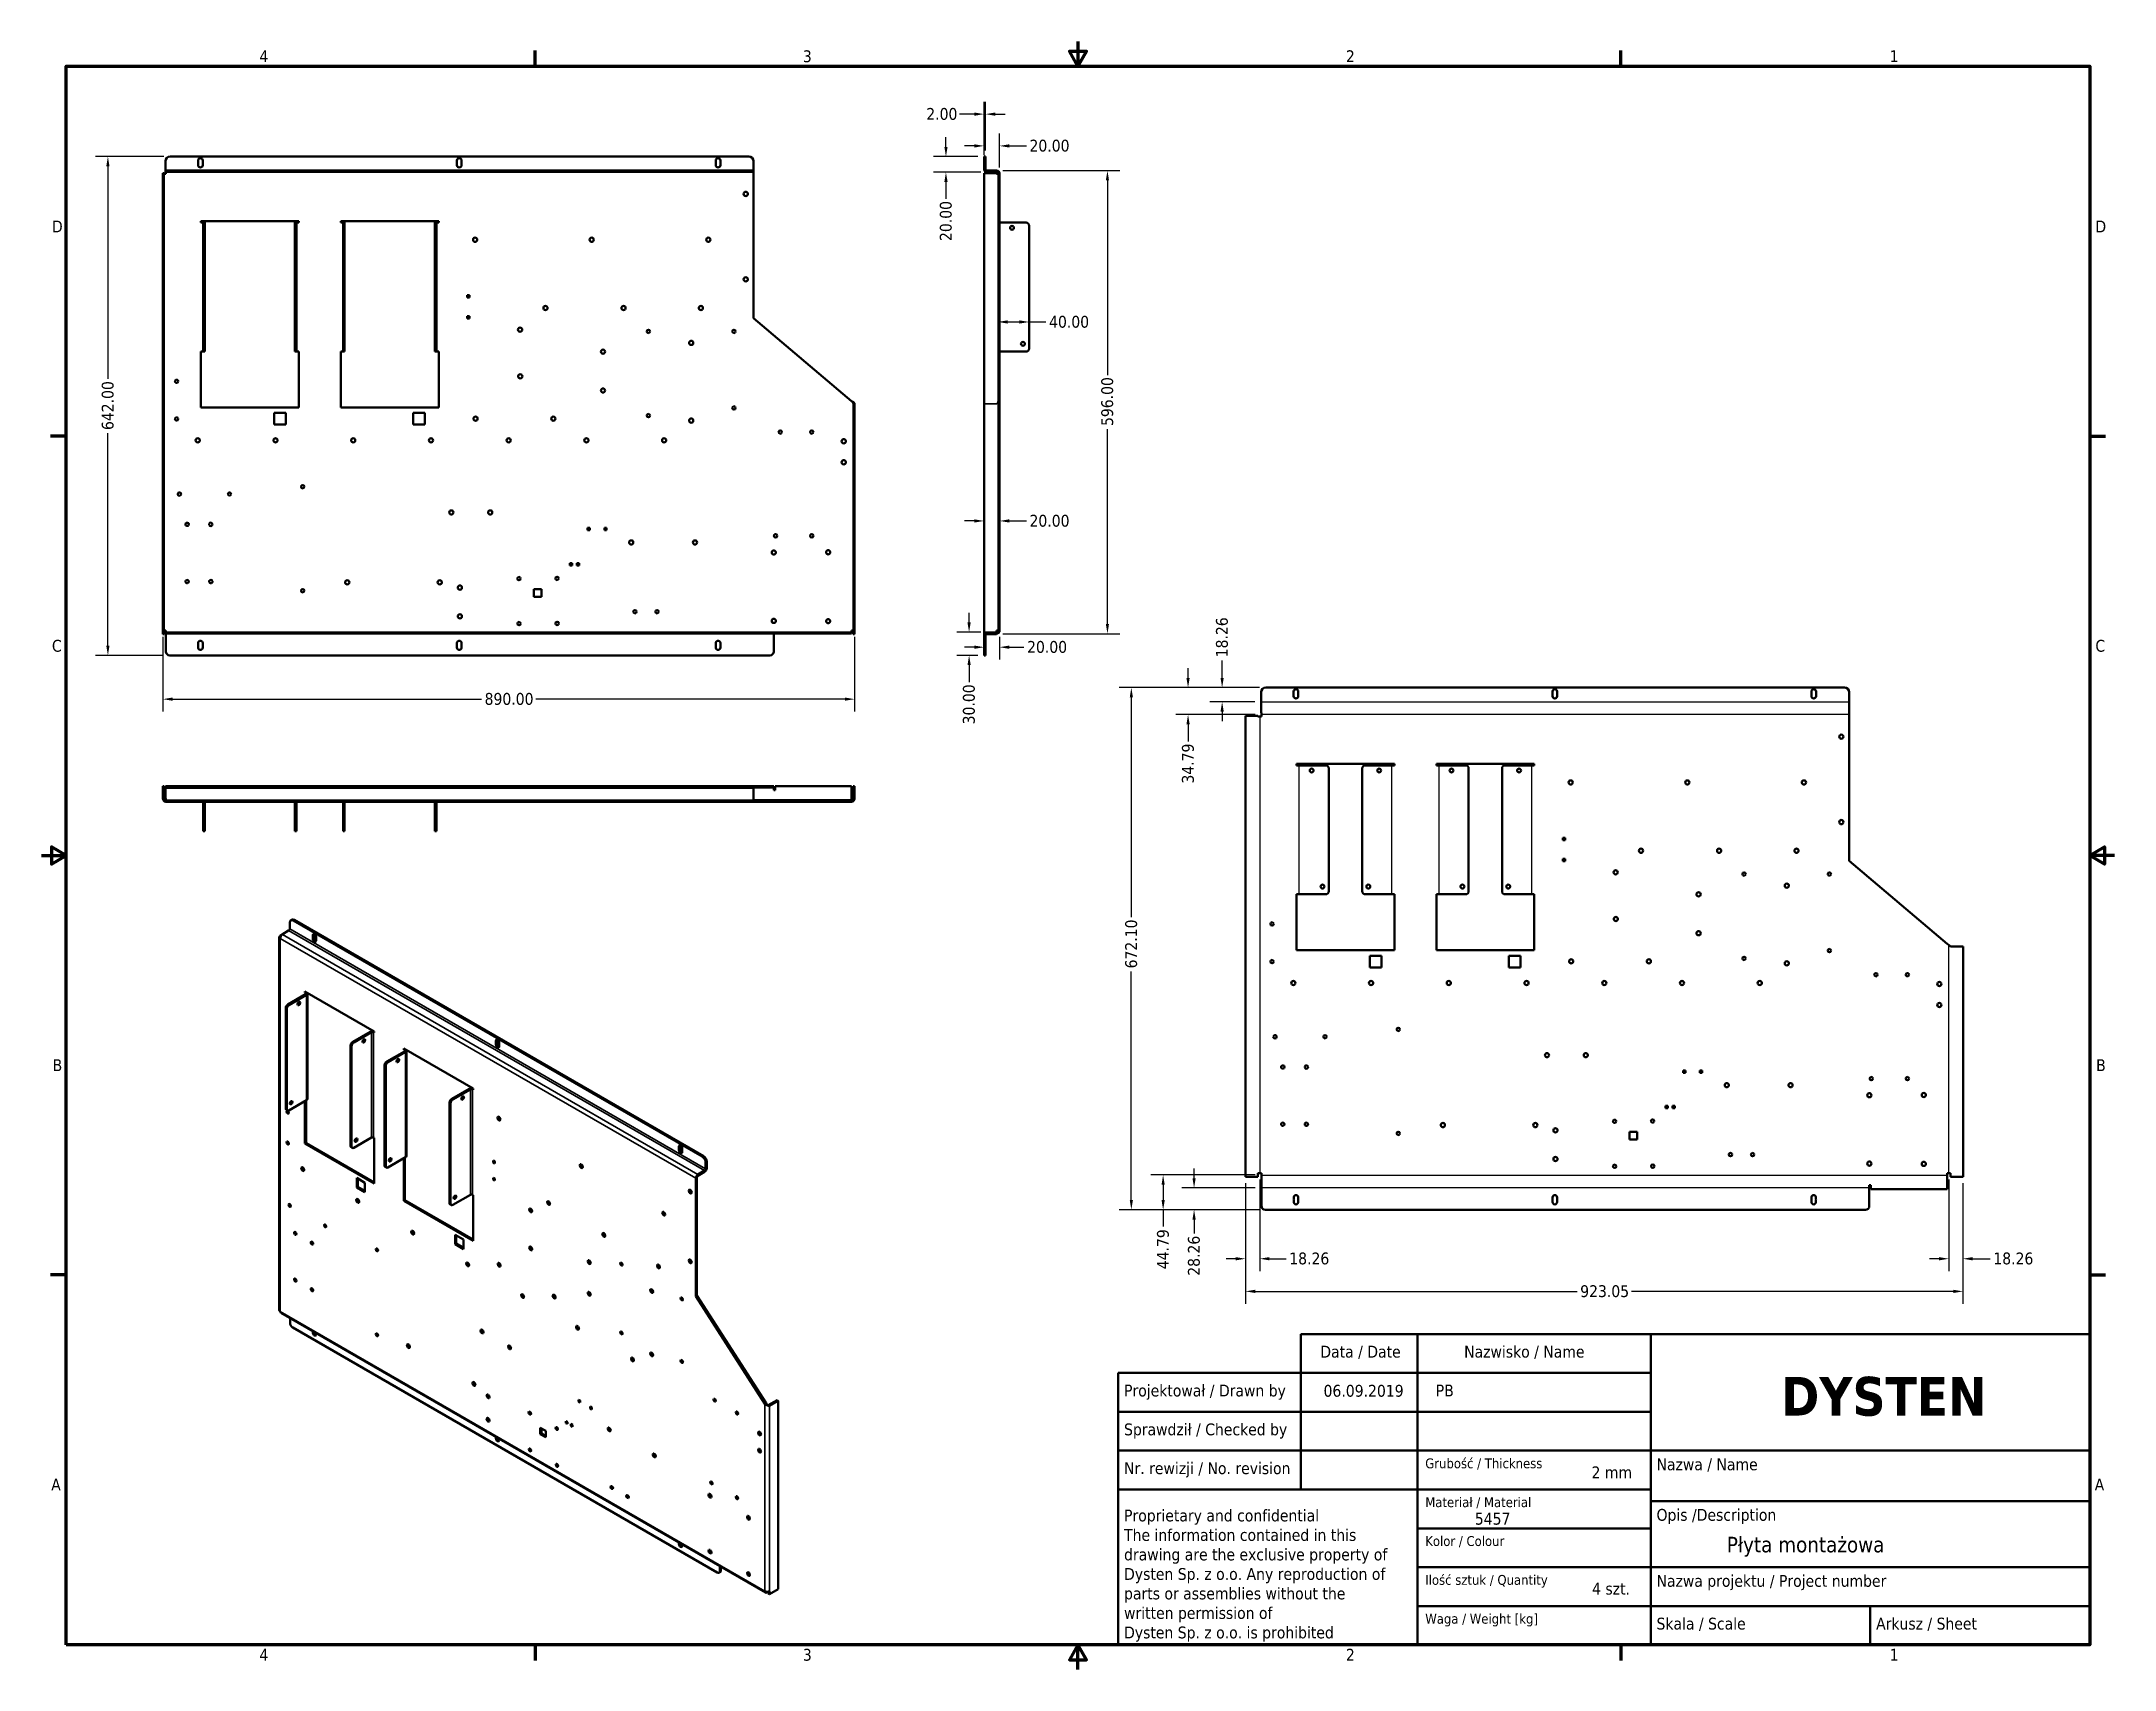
# Model space of a CAD drawing. Header units: millimetres. Extents: x 63 to 2731, y 32 to 2127.
import ezdxf
from ezdxf.enums import TextEntityAlignment as Align

# ---------------------------------------------------------------- set-up
doc = ezdxf.new("R2010")
doc.units = ezdxf.units.MM
doc.header["$LTSCALE"] = 5
for name, color, linetype, lineweight in [('Linia środkowa zgięcia (ANSI)', 7, 'Continuous', 25), ('Obramowanie (ANSI)', 7, 'Continuous', 70), ('Tytuł (ANSI)', 7, 'Continuous', 50), ('Ukryty (ANSI)', 7, 'Continuous', 35), ('Widoczne (ANSI)', 7, 'Continuous', 50), ('Widoczne wąskie (ANSI)', 7, 'Continuous', 35), ('Wymiar (ANSI)', 7, 'Continuous', 25)]:
    doc.layers.add(name, color=color, linetype=linetype, lineweight=lineweight)
doc.styles.add('Styl tekstu42', font='tahoma.ttf')
doc.styles.add('Tekst notatki (ANSI)', font='tahoma.ttf')
doc.dimstyles.new('Domyślne - mm (ANSI)', dxfattribs={"dimscale": 5, "dimtxt": 3.048, "dimasz": 2.5, "dimexe": 3.175, "dimexo": 1.6002, "dimgap": 0.8, "dimtad": 0, "dimtoh": 1, "dimrnd": 1e-08, "dimzin": 4, "dimdsep": 46, "dimtxsty": 'Tekst notatki (ANSI)', "dimcen": 0.09, "dimdle": 10, "dimclrd": 256, "dimclre": 256, "dimclrt": 256, "dimadec": 1, "dimazin": 1, "dimtfac": 1, "dimtofl": 0, "dimtmove": 0, "dimatfit": 3, "dimfxl": 1, "dimtolj": 1, "dimtzin": 4, "dimlwd": -1, "dimlwe": -1, "dimarcsym": 0})

msp = doc.modelspace()

# ---------------------------------------------------------------- blocks, each defined once
blk = doc.blocks.new('Ramki Default Border')
at = {"layer": 'Obramowanie (ANSI)'}
for p, q in [((139.7, 419.1), (139.7, 423.16)), ((419.1, 419.1), (419.1, 423.16)), ((19.05, 323.85), (14.99, 323.85)), ((539.75, 323.85), (543.81, 323.85)), ((19.05, 107.95), (14.99, 107.95)), ((539.75, 107.95), (543.81, 107.95)), ((139.7, 12.7), (139.7, 8.64)), ((419.1, 12.7), (419.1, 8.64))]:
    blk.add_line(p, q, dxfattribs=at)
at = {"layer": 'Obramowanie (ANSI)', "flags": 128}
for points in [[(279.4, 425.45), (279.4, 419.1), (277.2, 422.91), (281.6, 422.91), (279.4, 419.1)], [(19.05, 12.7), (19.05, 419.1), (539.75, 419.1), (539.75, 12.7), (19.05, 12.7)], [(12.7, 215.9), (19.05, 215.9), (15.24, 218.1), (15.24, 213.7), (19.05, 215.9)], [(546.1, 215.9), (539.75, 215.9), (543.56, 218.1), (543.56, 213.7), (539.75, 215.9)], [(279.4, 6.35), (279.4, 12.7), (277.2, 8.89), (281.6, 8.89), (279.4, 12.7)]]:
    blk.add_lwpolyline(points, dxfattribs=at)
at = {"layer": 'Obramowanie (ANSI)', "char_height": 3.05, "attachment_point": 7, "style": 'Tekst notatki (ANSI)'}
for s, insert in [('4', (68.79, 420.12)), ('3', (208.6, 420.05)), ('2', (348.33, 420.12)), ('1', (488.26, 420.12)), ('D', (15.39, 376.3)), ('D', (541.17, 376.3)), ('C', (15.39, 268.3)), ('C', (541.17, 268.3)), ('B', (15.58, 160.4)), ('B', (541.36, 160.4)), ('A', (15.21, 52.45)), ('A', (540.99, 52.45)), ('4', (68.79, 8.64)), ('3', (208.6, 8.57)), ('2', (348.33, 8.64)), ('1', (488.26, 8.64))]:
    blk.add_mtext(s, dxfattribs=dict(at, insert=insert))
blk = doc.blocks.new('Tabelki rysunkowe Tabelka new')
at = {"layer": 'Tytuł (ANSI)'}
for p, q in [((529, 115), (326, 115)), ((326, 115), (326, 109)), ((356, 115), (356, 35)), ((416, 115), (416, 35)), ((529, 115), (529, 35)), ((326, 109), (326, 75)), ((279, 35), (279, 105)), ((279, 105), (356, 105)), ((356, 105), (416, 105)), ((356, 95), (279, 95)), ((356, 95), (416, 95)), ((356, 85), (279, 85)), ((356, 85), (416, 85)), ((416, 85), (529, 85)), ((356, 75), (279, 75)), ((356, 75), (416, 75)), ((416, 72), (529, 72)), ((356, 65), (416, 65)), ((356, 55), (416, 55)), ((416, 55), (529, 55)), ((356, 45), (416, 45)), ((416, 45), (529, 45)), ((472.5, 45), (472.5, 35)), ((529, 35), (279, 35))]:
    blk.add_line(p, q, dxfattribs=at)
at = {"layer": 'Tytuł (ANSI)', "style": 'Tekst notatki (ANSI)'}
for s, insert, char_height, attachment_point in [('Nazwisko / Name', (368, 112), 3.048, 1), ('Data / Date', (331, 112), 3.048, 1), ('Projektował / Drawn by', (280.5, 102), 3.048, 1), ('\\fTahoma|b1|i0;\\H10.0000;DYSTEN', (476, 104), 10, 2), ('Sprawdził / Checked by', (280.5, 92), 3.048, 1), ('Nr. rewizji / No. revision', (280.5, 82), 3.048, 1), ('\\fTahoma|b0|i0;\\H2.5400;Grubość / Thickness', (358, 83), 2.54, 1), ('Nazwa / Name', (417.5, 83), 3.048, 1), ('\\fTahoma|b0|i0;\\H2.5400;Materiał / Material', (358, 73), 2.54, 1), ('Opis /Description ', (417.5, 70), 3.048, 1), ('\\fTahoma|b0|i0;\\H2.5400;Kolor / Colour', (358, 63), 2.54, 1), ('\\fTahoma|b0|i0;\\H2.5400;Ilość sztuk / Quantity', (358, 53), 2.54, 1), ('Nazwa projektu / Project number', (417.5, 53), 3.048, 1), ('\\fTahoma|b0|i0;\\H2.5400;Waga / Weight [kg]', (358, 43), 2.54, 1), ('Skala / Scale', (417.5, 42), 3.048, 1), ('Arkusz / Sheet', (474, 42), 3.048, 1)]:
    blk.add_mtext(s, dxfattribs=dict(at, insert=insert, char_height=char_height, attachment_point=attachment_point))
at = {"layer": 'Tytuł (ANSI)', "insert": (280.5, 69.84), "char_height": 3.048, "attachment_point": 1, "line_spacing_factor": 0.987884, "style": 'Tekst notatki (ANSI)'}
blk.add_mtext('Proprietary and confidential\\PThe information contained in this\\Pdrawing are the exclusive property of\\PDysten Sp. z o.o. Any reproduction of\\Pparts or assemblies without the\\Pwritten permission of\\PDysten Sp. z o.o. is prohibited', dxfattribs=at)
at = {"layer": 'Tytuł (ANSI)'}
for tag, p, height, style in [('Data_001', (331.83, 98.89), 3.05, 'Tekst notatki (ANSI)'), ('Projektował_001', (360.69, 98.95), 3.05, 'Tekst notatki (ANSI)'), ('Grubość_materiału_001', (400.78, 77.89), 3.05, 'Tekst notatki (ANSI)'), ('Materiał_001', (370.75, 65.95), 3.05, 'Tekst notatki (ANSI)'), ('Nazwa_części_001', (435.59, 58.82), 4, 'Styl tekstu42'), ('Ilość_sztuk_001', (400.92, 47.95), 3.05, 'Tekst notatki (ANSI)')]:
    blk.add_attdef(tag, p, '', height=height, dxfattribs=dict(at, style=style))
at = {"layer": 'Tytuł (ANSI)', "style": 'Tekst notatki (ANSI)'}
for tag, p in [('kiedy_sprawdził', (332, 92)), ('Kto_zatwierdził', (361, 92)), ('Nr_części', (465.47, 80.14)), ('RAL', (395.29, 61)), ('Nr_projektu', (499.73, 51)), ('Waga', (401, 41))]:
    blk.add_attdef(tag, text='', height=3.05, dxfattribs=at).set_placement(p, align=Align.TOP_LEFT)
blk = doc.blocks.new('*D5')
at = {"layer": 'Defpoints', "color": 0, "transparency": 16777216}
for p in [(149, 1979), (229, 1979), (228.6, 1337)]:
    blk.add_point(p, dxfattribs=at)
at = {"layer": 'Wymiar (ANSI)', "transparency": 16777216}
for p, q in [((221, 1979), (133.1, 1979)), ((149, 1966.5), (149, 1692.9)), ((149, 1349.5), (149, 1623.1)), ((220.6, 1337), (133.1, 1337))]:
    blk.add_line(p, q, dxfattribs=at)
for points in [[(146.9, 1966.5), (151, 1966.5), (149, 1979)], [(146.9, 1349.5), (151, 1349.5), (149, 1337)]]:
    blk.add_solid(points, dxfattribs=at)
at = {"layer": 'Wymiar (ANSI)', "transparency": 16777216, "insert": (141, 1627.1), "char_height": 15.24, "attachment_point": 1, "rotation": 90, "style": 'Tekst notatki (ANSI)'}
blk.add_mtext('\\A1;642.00', dxfattribs=at)
blk = doc.blocks.new('*D6')
at = {"layer": 'Defpoints', "color": 0, "transparency": 16777216}
for p in [(219.6, 1369), (1109.6, 1369), (1109.6, 1280.7)]:
    blk.add_point(p, dxfattribs=at)
at = {"layer": 'Wymiar (ANSI)', "transparency": 16777216}
for p, q in [((219.6, 1361), (219.6, 1264.9)), ((1109.6, 1361), (1109.6, 1264.9)), ((232.1, 1280.7), (629.6, 1280.7)), ((1097.1, 1280.7), (699.5, 1280.7))]:
    blk.add_line(p, q, dxfattribs=at)
for points in [[(232.1, 1282.8), (232.1, 1278.7), (219.6, 1280.7)], [(1097.1, 1282.8), (1097.1, 1278.7), (1109.6, 1280.7)]]:
    blk.add_solid(points, dxfattribs=at)
at = {"layer": 'Wymiar (ANSI)', "transparency": 16777216, "insert": (633.6, 1288.7), "char_height": 15.24, "attachment_point": 1, "style": 'Tekst notatki (ANSI)'}
blk.add_mtext('\\A1;890.00', dxfattribs=at)
blk = doc.blocks.new('*D7')
at = {"layer": 'Defpoints', "color": 0, "transparency": 16777216}
for p in [(1465.6, 1295.6), (1638.4, 1295.6), (1638, 623.5)]:
    blk.add_point(p, dxfattribs=at)
at = {"layer": 'Wymiar (ANSI)', "transparency": 16777216}
for p, q in [((1630.4, 1295.6), (1449.8, 1295.6)), ((1465.6, 1283.1), (1465.6, 1000)), ((1465.6, 636), (1465.6, 930.2)), ((1630, 623.5), (1449.8, 623.5))]:
    blk.add_line(p, q, dxfattribs=at)
for points in [[(1463.6, 1283.1), (1467.7, 1283.1), (1465.6, 1295.6)], [(1463.6, 636), (1467.7, 636), (1465.6, 623.5)]]:
    blk.add_solid(points, dxfattribs=at)
at = {"layer": 'Wymiar (ANSI)', "transparency": 16777216, "insert": (1457.7, 934.2), "char_height": 15.24, "attachment_point": 1, "rotation": 90, "style": 'Tekst notatki (ANSI)'}
blk.add_mtext('\\A1;672.10', dxfattribs=at)
blk = doc.blocks.new('*D8')
at = {"layer": 'Defpoints', "color": 0, "transparency": 16777216}
for p in [(1612.5, 665.9), (2535.5, 665.9), (2535.5, 518.5)]:
    blk.add_point(p, dxfattribs=at)
at = {"layer": 'Wymiar (ANSI)', "transparency": 16777216}
for p, q in [((1612.5, 657.9), (1612.5, 502.6)), ((2535.5, 657.9), (2535.5, 502.6)), ((1625, 518.5), (2039.1, 518.5)), ((2523, 518.5), (2108.9, 518.5))]:
    blk.add_line(p, q, dxfattribs=at)
for points in [[(1625, 520.6), (1625, 516.4), (1612.5, 518.5)], [(2523, 520.6), (2523, 516.4), (2535.5, 518.5)]]:
    blk.add_solid(points, dxfattribs=at)
at = {"layer": 'Wymiar (ANSI)', "transparency": 16777216, "insert": (2043.1, 526.4), "char_height": 15.24, "attachment_point": 1, "style": 'Tekst notatki (ANSI)'}
blk.add_mtext('\\A1;923.05', dxfattribs=at)
blk = doc.blocks.new('*D9')
at = {"layer": 'Defpoints', "color": 0, "transparency": 16777216}
for p in [(1630.8, 670.5), (1612.5, 665.9), (1630.8, 560.5)]:
    blk.add_point(p, dxfattribs=at)
at = {"layer": 'Wymiar (ANSI)', "transparency": 16777216}
for p, q in [((1612.5, 657.9), (1612.5, 544.6)), ((1630.8, 662.5), (1630.8, 544.6)), ((1600, 560.5), (1587.5, 560.5)), ((1643.3, 560.5), (1664.8, 560.5))]:
    blk.add_line(p, q, dxfattribs=at)
for points in [[(1600, 562.6), (1600, 558.4), (1612.5, 560.5)], [(1643.3, 562.6), (1643.3, 558.4), (1630.8, 560.5)]]:
    blk.add_solid(points, dxfattribs=at)
at = {"layer": 'Wymiar (ANSI)', "transparency": 16777216, "insert": (1668.8, 568.5), "char_height": 15.24, "attachment_point": 1, "style": 'Tekst notatki (ANSI)'}
blk.add_mtext('\\A1;18.26', dxfattribs=at)
blk = doc.blocks.new('*D10')
at = {"layer": 'Defpoints', "color": 0, "transparency": 16777216}
for p in [(2517.3, 670.5), (2535.5, 665.9), (2517.3, 560.5)]:
    blk.add_point(p, dxfattribs=at)
at = {"layer": 'Wymiar (ANSI)', "transparency": 16777216}
for p, q in [((2517.3, 662.5), (2517.3, 544.6)), ((2535.5, 657.9), (2535.5, 544.6)), ((2504.8, 560.5), (2492.3, 560.5)), ((2548, 560.5), (2570.6, 560.5))]:
    blk.add_line(p, q, dxfattribs=at)
for points in [[(2504.8, 562.6), (2504.8, 558.4), (2517.3, 560.5)], [(2548, 562.6), (2548, 558.4), (2535.5, 560.5)]]:
    blk.add_solid(points, dxfattribs=at)
at = {"layer": 'Wymiar (ANSI)', "transparency": 16777216, "insert": (2574.6, 568.5), "char_height": 15.24, "attachment_point": 1, "style": 'Tekst notatki (ANSI)'}
blk.add_mtext('\\A1;18.26', dxfattribs=at)
blk = doc.blocks.new('*D11')
at = {"layer": 'Defpoints', "color": 0, "transparency": 16777216}
for p in [(1638.4, 1295.6), (1582.4, 1277.3), (1632.4, 1277.3)]:
    blk.add_point(p, dxfattribs=at)
at = {"layer": 'Wymiar (ANSI)', "transparency": 16777216}
for p, q in [((1582.4, 1308.1), (1582.4, 1330.6)), ((1630.4, 1295.6), (1566.6, 1295.6)), ((1624.4, 1277.3), (1566.6, 1277.3)), ((1582.4, 1264.8), (1582.4, 1252.3))]:
    blk.add_line(p, q, dxfattribs=at)
for points in [[(1580.4, 1308.1), (1584.5, 1308.1), (1582.4, 1295.6)], [(1580.4, 1264.8), (1584.5, 1264.8), (1582.4, 1277.3)]]:
    blk.add_solid(points, dxfattribs=at)
at = {"layer": 'Wymiar (ANSI)', "transparency": 16777216, "insert": (1574.5, 1334.6), "char_height": 15.24, "attachment_point": 1, "rotation": 90, "style": 'Tekst notatki (ANSI)'}
blk.add_mtext('\\A1;18.26', dxfattribs=at)
blk = doc.blocks.new('*D12')
at = {"layer": 'Defpoints', "color": 0, "transparency": 16777216}
for p in [(1538.6, 1295.6), (1638.4, 1295.6), (1633, 1260.8)]:
    blk.add_point(p, dxfattribs=at)
at = {"layer": 'Wymiar (ANSI)', "transparency": 16777216}
for p, q in [((1538.6, 1308.1), (1538.6, 1320.6)), ((1630.4, 1295.6), (1522.7, 1295.6)), ((1625, 1260.8), (1522.7, 1260.8)), ((1538.6, 1248.3), (1538.6, 1226.3))]:
    blk.add_line(p, q, dxfattribs=at)
for points in [[(1536.5, 1308.1), (1540.7, 1308.1), (1538.6, 1295.6)], [(1536.5, 1248.3), (1540.7, 1248.3), (1538.6, 1260.8)]]:
    blk.add_solid(points, dxfattribs=at)
at = {"layer": 'Wymiar (ANSI)', "transparency": 16777216, "insert": (1530.7, 1172.1), "char_height": 15.24, "attachment_point": 1, "rotation": 90, "style": 'Tekst notatki (ANSI)'}
blk.add_mtext('\\A1;34.79', dxfattribs=at)
blk = doc.blocks.new('*D13')
at = {"layer": 'Defpoints', "color": 0, "transparency": 16777216}
for p in [(1546.3, 651.7), (1633, 651.7), (1638, 623.5)]:
    blk.add_point(p, dxfattribs=at)
at = {"layer": 'Wymiar (ANSI)', "transparency": 16777216}
for p, q in [((1546.3, 664.2), (1546.3, 676.7)), ((1625, 651.7), (1530.5, 651.7)), ((1630, 623.5), (1530.5, 623.5)), ((1546.3, 611), (1546.3, 593))]:
    blk.add_line(p, q, dxfattribs=at)
for points in [[(1544.3, 664.2), (1548.4, 664.2), (1546.3, 651.7)], [(1544.3, 611), (1548.4, 611), (1546.3, 623.5)]]:
    blk.add_solid(points, dxfattribs=at)
at = {"layer": 'Wymiar (ANSI)', "transparency": 16777216, "insert": (1538.4, 538.6), "char_height": 15.24, "attachment_point": 1, "rotation": 90, "style": 'Tekst notatki (ANSI)'}
blk.add_mtext('\\A1;28.26', dxfattribs=at)
blk = doc.blocks.new('*D14')
at = {"layer": 'Defpoints', "color": 0, "transparency": 16777216}
for p in [(1506.5, 668.3), (1633, 668.3), (1638, 623.5)]:
    blk.add_point(p, dxfattribs=at)
at = {"layer": 'Wymiar (ANSI)', "transparency": 16777216}
for p, q in [((1625, 668.3), (1490.7, 668.3)), ((1506.5, 655.8), (1506.5, 636)), ((1630, 623.5), (1490.7, 623.5)), ((1506.5, 623.5), (1506.5, 601.8))]:
    blk.add_line(p, q, dxfattribs=at)
for points in [[(1504.5, 655.8), (1508.6, 655.8), (1506.5, 668.3)], [(1504.5, 636), (1508.6, 636), (1506.5, 623.5)]]:
    blk.add_solid(points, dxfattribs=at)
at = {"layer": 'Wymiar (ANSI)', "transparency": 16777216, "insert": (1498.6, 547), "char_height": 15.24, "attachment_point": 1, "rotation": 90, "style": 'Tekst notatki (ANSI)'}
blk.add_mtext('\\A1;44.79', dxfattribs=at)
blk = doc.blocks.new('*D15')
at = {"layer": 'Defpoints', "color": 0, "transparency": 16777216}
for p in [(1256.9, 1367), (1280.1, 1367), (1276.1, 1337)]:
    blk.add_point(p, dxfattribs=at)
at = {"layer": 'Wymiar (ANSI)', "transparency": 16777216}
for p, q in [((1256.9, 1379.5), (1256.9, 1392)), ((1272.1, 1367), (1241, 1367)), ((1268.1, 1337), (1241, 1337)), ((1256.9, 1324.5), (1256.9, 1302.6))]:
    blk.add_line(p, q, dxfattribs=at)
for points in [[(1254.8, 1379.5), (1259, 1379.5), (1256.9, 1367)], [(1254.8, 1324.5), (1259, 1324.5), (1256.9, 1337)]]:
    blk.add_solid(points, dxfattribs=at)
at = {"layer": 'Wymiar (ANSI)', "transparency": 16777216, "insert": (1248.9, 1248.3), "char_height": 15.24, "attachment_point": 1, "rotation": 90, "style": 'Tekst notatki (ANSI)'}
blk.add_mtext('\\A1;30.00', dxfattribs=at)
blk = doc.blocks.new('*D16')
at = {"layer": 'Defpoints', "color": 0, "transparency": 16777216}
for p in [(1296.1, 1369), (1276.1, 1354.2), (1296.1, 1347.6)]:
    blk.add_point(p, dxfattribs=at)
at = {"layer": 'Wymiar (ANSI)', "transparency": 16777216}
for p, q in [((1296.1, 1361), (1296.1, 1331.8)), ((1263.6, 1347.6), (1251.1, 1347.6)), ((1308.6, 1347.6), (1327.5, 1347.6))]:
    blk.add_line(p, q, dxfattribs=at)
for points in [[(1263.6, 1349.7), (1263.6, 1345.5), (1276.1, 1347.6)], [(1308.6, 1349.7), (1308.6, 1345.5), (1296.1, 1347.6)]]:
    blk.add_solid(points, dxfattribs=at)
at = {"layer": 'Wymiar (ANSI)', "transparency": 16777216, "insert": (1331.5, 1355.6), "char_height": 15.24, "attachment_point": 1, "style": 'Tekst notatki (ANSI)'}
blk.add_mtext('\\A1;20.00', dxfattribs=at)
blk = doc.blocks.new('*D17')
at = {"layer": 'Defpoints', "color": 0, "transparency": 16777216}
for p in [(1292.1, 1961), (1434.9, 1961), (1292.1, 1365)]:
    blk.add_point(p, dxfattribs=at)
at = {"layer": 'Wymiar (ANSI)', "transparency": 16777216}
for p, q in [((1300.1, 1961), (1450.7, 1961)), ((1434.9, 1948.5), (1434.9, 1697.7)), ((1434.9, 1377.5), (1434.9, 1628.3)), ((1300.1, 1365), (1450.7, 1365))]:
    blk.add_line(p, q, dxfattribs=at)
for points in [[(1432.8, 1948.5), (1436.9, 1948.5), (1434.9, 1961)], [(1432.8, 1377.5), (1436.9, 1377.5), (1434.9, 1365)]]:
    blk.add_solid(points, dxfattribs=at)
at = {"layer": 'Wymiar (ANSI)', "transparency": 16777216, "insert": (1426.9, 1632.3), "char_height": 15.24, "attachment_point": 1, "rotation": 90, "style": 'Tekst notatki (ANSI)'}
blk.add_mtext('\\A1;596.00', dxfattribs=at)
blk = doc.blocks.new('*D18')
at = {"layer": 'Defpoints', "color": 0, "transparency": 16777216}
for p in [(1276.1, 1510.1), (1276.1, 1510.1), (1296.1, 1510.1)]:
    blk.add_point(p, dxfattribs=at)
at = {"layer": 'Wymiar (ANSI)', "transparency": 16777216}
for p, q in [((1263.6, 1510.1), (1251.1, 1510.1)), ((1308.6, 1510.1), (1330.6, 1510.1))]:
    blk.add_line(p, q, dxfattribs=at)
for points in [[(1263.6, 1512.2), (1263.6, 1508), (1276.1, 1510.1)], [(1308.6, 1512.2), (1308.6, 1508), (1296.1, 1510.1)]]:
    blk.add_solid(points, dxfattribs=at)
at = {"layer": 'Wymiar (ANSI)', "transparency": 16777216, "insert": (1334.6, 1518), "char_height": 15.24, "attachment_point": 1, "style": 'Tekst notatki (ANSI)'}
blk.add_mtext('\\A1;20.00', dxfattribs=at)
blk = doc.blocks.new('*D19')
at = {"layer": 'Defpoints', "color": 0, "transparency": 16777216}
for p in [(1294.1, 1766.2), (1294.1, 1766.2), (1334.1, 1766.2)]:
    blk.add_point(p, dxfattribs=at)
at = {"layer": 'Wymiar (ANSI)', "transparency": 16777216}
for p, q in [((1306.6, 1766.2), (1321.6, 1766.2)), ((1334.1, 1766.2), (1355.8, 1766.2))]:
    blk.add_line(p, q, dxfattribs=at)
for points in [[(1306.6, 1768.3), (1306.6, 1764.1), (1294.1, 1766.2)], [(1321.6, 1768.3), (1321.6, 1764.1), (1334.1, 1766.2)]]:
    blk.add_solid(points, dxfattribs=at)
at = {"layer": 'Wymiar (ANSI)', "transparency": 16777216, "insert": (1359.8, 1774.1), "char_height": 15.24, "attachment_point": 1, "style": 'Tekst notatki (ANSI)'}
blk.add_mtext('\\A1;40.00', dxfattribs=at)
blk = doc.blocks.new('*D20')
at = {"layer": 'Defpoints', "color": 0, "transparency": 16777216}
for p in [(1276.1, 1992.8), (1276.1, 1973), (1296.1, 1957)]:
    blk.add_point(p, dxfattribs=at)
at = {"layer": 'Wymiar (ANSI)', "transparency": 16777216}
for p, q in [((1276.1, 1981), (1276.1, 2008.7)), ((1296.1, 1965), (1296.1, 2008.7)), ((1263.6, 1992.8), (1251.1, 1992.8)), ((1308.6, 1992.8), (1330.6, 1992.8))]:
    blk.add_line(p, q, dxfattribs=at)
for points in [[(1263.6, 1994.9), (1263.6, 1990.7), (1276.1, 1992.8)], [(1308.6, 1994.9), (1308.6, 1990.7), (1296.1, 1992.8)]]:
    blk.add_solid(points, dxfattribs=at)
at = {"layer": 'Wymiar (ANSI)', "transparency": 16777216, "insert": (1334.6, 2000.8), "char_height": 15.24, "attachment_point": 1, "style": 'Tekst notatki (ANSI)'}
blk.add_mtext('\\A1;20.00', dxfattribs=at)
blk = doc.blocks.new('*D21')
at = {"layer": 'Defpoints', "color": 0, "transparency": 16777216}
for p in [(1227.1, 1979), (1276.1, 1979), (1280.1, 1959)]:
    blk.add_point(p, dxfattribs=at)
at = {"layer": 'Wymiar (ANSI)', "transparency": 16777216}
for p, q in [((1227.1, 1991.5), (1227.1, 2004)), ((1268.1, 1979), (1211.3, 1979)), ((1272.1, 1959), (1211.3, 1959)), ((1227.1, 1946.5), (1227.1, 1924.5))]:
    blk.add_line(p, q, dxfattribs=at)
for points in [[(1225.1, 1991.5), (1229.2, 1991.5), (1227.1, 1979)], [(1225.1, 1946.5), (1229.2, 1946.5), (1227.1, 1959)]]:
    blk.add_solid(points, dxfattribs=at)
at = {"layer": 'Wymiar (ANSI)', "transparency": 16777216, "insert": (1219.2, 1870.4), "char_height": 15.24, "attachment_point": 1, "rotation": 90, "style": 'Tekst notatki (ANSI)'}
blk.add_mtext('\\A1;20.00', dxfattribs=at)
blk = doc.blocks.new('*D22')
at = {"layer": 'Defpoints', "color": 0, "transparency": 16777216}
for p in [(1278.1, 2033.7), (1276.1, 1979), (1278.1, 1979)]:
    blk.add_point(p, dxfattribs=at)
at = {"layer": 'Wymiar (ANSI)', "transparency": 16777216}
for p, q in [((1263.6, 2033.7), (1244.5, 2033.7)), ((1276.1, 1987), (1276.1, 2049.6)), ((1278.1, 1987), (1278.1, 2049.6)), ((1290.6, 2033.7), (1303.1, 2033.7))]:
    blk.add_line(p, q, dxfattribs=at)
for points in [[(1263.6, 2035.8), (1263.6, 2031.6), (1276.1, 2033.7)], [(1290.6, 2035.8), (1290.6, 2031.6), (1278.1, 2033.7)]]:
    blk.add_solid(points, dxfattribs=at)
at = {"layer": 'Wymiar (ANSI)', "transparency": 16777216, "insert": (1201.8, 2041.6), "char_height": 15.24, "attachment_point": 1, "style": 'Tekst notatki (ANSI)'}
blk.add_mtext('\\A1;2.00', dxfattribs=at)

# ---------------------------------------------------------------- dimensions: what is measured, and where the dimension line sits
at = {"layer": 'Wymiar (ANSI)'}
for base, p1, p2, angle, override, picture, middle in [((1278.14, 2033.676), (1276.14, 1979.023), (1278.14, 1979.023), 180, {"dimgap": 0.8, "dimtoh": 0, "dimdec": 2, "dimtol": 0, "dimlim": 0, "dimtp": 0, "dimtm": 0, "dimtdec": 2, "dimatfit": 1}, '*D22', (1221.148, 2033.676)), ((1227.14, 1979.023), (1280.14, 1959.023), (1276.14, 1979.023), 90, {"dimgap": 0.8, "dimtoh": 0, "dimdec": 2, "dimtol": 0, "dimlim": 0, "dimtp": 0, "dimtm": 0, "dimtdec": 2, "dimatfit": 1}, '*D21', (1227.14, 1895.454)), ((1276.14, 1992.832), (1296.14, 1957.023), (1276.14, 1973.023), 180, {"dimgap": 0.8, "dimtoh": 0, "dimdec": 2, "dimtol": 0, "dimlim": 0, "dimtp": 0, "dimtm": 0, "dimtdec": 2, "dimatfit": 1}, '*D20', (1359.71, 1992.832)), ((148.965, 1979.023), (228.551, 1337.023), (228.965, 1979.023), 270, {"dimgap": 0.8, "dimtoh": 0, "dimdec": 2, "dimtol": 0, "dimlim": 0, "dimtp": 0, "dimtm": 0, "dimtdec": 2, "dimatfit": 1}, '*D5', (148.965, 1658.023)), ((1434.865, 1961.023), (1292.14, 1365.023), (1292.14, 1961.023), 270, {"dimgap": 0.8, "dimtoh": 0, "dimdec": 2, "dimtol": 0, "dimlim": 0, "dimtp": 0, "dimtm": 0, "dimtdec": 2, "dimatfit": 1}, '*D17', (1434.865, 1663.023)), ((1294.14, 1766.19), (1334.14, 1766.19), (1294.14, 1766.19), 180, {"dimgap": 0.8, "dimtoh": 0, "dimdec": 2, "dimse1": 1, "dimse2": 1, "dimtol": 0, "dimlim": 0, "dimtp": 0, "dimtm": 0, "dimtdec": 2, "dimatfit": 2}, '*D19', (1385.21, 1766.19)), ((1276.14, 1510.1), (1296.14, 1510.1), (1276.14, 1510.1), 180, {"dimgap": 0.8, "dimtoh": 0, "dimdec": 2, "dimse1": 1, "dimse2": 1, "dimtol": 0, "dimlim": 0, "dimtp": 0, "dimtm": 0, "dimtdec": 2, "dimatfit": 1}, '*D18', (1359.71, 1510.1)), ((1256.874, 1367.023), (1276.14, 1337.023), (1280.14, 1367.023), 270, {"dimgap": 0.8, "dimtoh": 0, "dimdec": 2, "dimtol": 0, "dimlim": 0, "dimtp": 0, "dimtm": 0, "dimtdec": 2, "dimatfit": 1}, '*D15', (1256.874, 1273.454)), ((1296.14, 1347.631), (1276.14, 1354.174), (1296.14, 1369.023), 180, {"dimgap": 0.8, "dimtoh": 0, "dimdec": 2, "dimse1": 1, "dimtol": 0, "dimlim": 0, "dimtp": 0, "dimtm": 0, "dimtdec": 2, "dimatfit": 1}, '*D16', (1356.531, 1347.631)), ((1582.437, 1277.305), (1638.437, 1295.567), (1632.437, 1277.305), 270, {"dimgap": 0.8, "dimtoh": 0, "dimdec": 2, "dimtol": 0, "dimlim": 0, "dimtp": 0, "dimtm": 0, "dimtdec": 2, "dimatfit": 1}, '*D11', (1582.437, 1359.136)), ((1538.607, 1295.567), (1633.023, 1260.781), (1638.437, 1295.567), 90, {"dimgap": 0.8, "dimtoh": 0, "dimdec": 2, "dimtol": 0, "dimlim": 0, "dimtp": 0, "dimtm": 0, "dimtdec": 2, "dimatfit": 1}, '*D12', (1538.607, 1197.212)), ((1465.64, 1295.567), (1638.023, 623.471), (1638.437, 1295.567), 270, {"dimgap": 0.8, "dimtoh": 0, "dimdec": 2, "dimtol": 0, "dimlim": 0, "dimtp": 0, "dimtm": 0, "dimtdec": 2, "dimatfit": 1}, '*D7', (1465.64, 965.126)), ((1506.546, 668.257), (1638.023, 623.471), (1633.023, 668.257), 270, {"dimgap": 0.8, "dimtoh": 0, "dimdec": 2, "dimtol": 0, "dimlim": 0, "dimtp": 0, "dimtm": 0, "dimtdec": 2, "dimatfit": 2}, '*D14', (1506.546, 572.402)), ((1546.346, 651.733), (1638.023, 623.471), (1633.023, 651.733), 270, {"dimgap": 0.8, "dimtoh": 0, "dimdec": 2, "dimtol": 0, "dimlim": 0, "dimtp": 0, "dimtm": 0, "dimtdec": 2, "dimatfit": 1}, '*D13', (1546.346, 563.804)), ((2517.285, 560.519), (2535.547, 665.933), (2517.285, 670.519), 180, {"dimgap": 0.8, "dimtoh": 0, "dimdec": 2, "dimtol": 0, "dimlim": 0, "dimtp": 0, "dimtm": 0, "dimtdec": 2, "dimatfit": 1}, '*D10', (2599.116, 560.519))]:
    dim = msp.add_linear_dim(base=base, p1=p1, p2=p2, angle=angle, dimstyle='Domyślne - mm (ANSI)', override=override, dxfattribs=at)
    dim.commit()
    dim.dimension.update_dxf_attribs({"geometry": picture, "text_midpoint": middle, "dimtype": 160})
for base, p1, p2, picture, middle in [((1109.551, 1280.745), (219.551, 1369.023), (1109.551, 1369.023), '*D6', (664.551, 1280.745)), ((1630.761, 560.519), (1612.499, 665.933), (1630.761, 670.519), '*D9', (1693.387, 560.519)), ((2535.547, 518.475), (1612.499, 665.933), (2535.547, 665.933), '*D8', (2074.023, 518.475))]:
    dim = msp.add_linear_dim(base=base, p1=p1, p2=p2, dimstyle='Domyślne - mm (ANSI)', override={"dimgap": 0.8, "dimtoh": 0, "dimdec": 2, "dimtol": 0, "dimlim": 0, "dimtp": 0, "dimtm": 0, "dimtdec": 2, "dimatfit": 1}, dxfattribs=at)
    dim.commit()
    dim.dimension.update_dxf_attribs({"geometry": picture, "text_midpoint": middle, "dimtype": 160})

# ---------------------------------------------------------------- linework, layer by layer
at = {"layer": 'Linia środkowa zgięcia (ANSI)'}
for p, q in [((1630.761, 1258.519), (1630.761, 670.519)), ((1632.437, 1277.305), (2389.023, 1277.305)), ((2389.023, 1260.781), (1633.023, 1260.781)), ((1681.285, 1195.519), (1681.285, 1029.519)), ((1800.761, 1029.519), (1800.761, 1195.519)), ((1861.285, 1195.519), (1861.285, 1029.519)), ((1980.761, 1029.519), (1980.761, 1195.519)), ((2517.285, 964.212), (2517.285, 964.212)), ((2517.285, 964.212), (2517.285, 964.212)), ((2517.285, 670.519), (2517.285, 964.212)), ((1633.023, 668.257), (2515.023, 668.257)), ((2415.023, 651.733), (1633.023, 651.733))]:
    msp.add_line(p, q, dxfattribs=at)
at = {"layer": 'Ukryty (ANSI)'}
for p, q in [((1278.14, 1977.023), (1276.14, 1977.023)), ((221.551, 1957.023), (221.551, 1369.023)), ((979.551, 1959.023), (223.551, 1959.023)), ((1278.14, 1965.023), (1276.14, 1965.023)), ((1294.14, 1369.023), (1294.14, 1957.023)), ((1294.14, 1933.723), (1296.14, 1933.723)), ((1294.14, 1928.323), (1296.14, 1928.323)), ((1294.14, 1896.023), (1296.14, 1896.023)), ((1294.14, 1894.023), (1296.14, 1894.023)), ((271.551, 1889.869), (273.551, 1889.869)), ((271.551, 1884.869), (273.551, 1884.869)), ((389.551, 1889.869), (391.551, 1889.869)), ((389.551, 1884.869), (391.551, 1884.869)), ((451.551, 1889.869), (453.551, 1889.869)), ((451.551, 1884.869), (453.551, 1884.869)), ((569.551, 1889.869), (571.551, 1889.869)), ((569.551, 1884.869), (571.551, 1884.869)), ((1296.14, 1874.725), (1294.14, 1874.725)), ((1296.14, 1874.723), (1294.14, 1874.723)), ((1296.14, 1874.721), (1294.14, 1874.721)), ((1296.14, 1869.325), (1294.14, 1869.325)), ((1296.14, 1869.323), (1294.14, 1869.323)), ((1296.14, 1869.321), (1294.14, 1869.321)), ((1294.14, 1823.723), (1296.14, 1823.723)), ((1294.14, 1818.323), (1296.14, 1818.323)), ((1296.14, 1800.6), (1294.14, 1800.6)), ((1296.14, 1797.6), (1294.14, 1797.6)), ((1296.14, 1786.8), (1294.14, 1786.8)), ((1296.14, 1781.4), (1294.14, 1781.4)), ((1296.14, 1773.6), (1294.14, 1773.6)), ((1296.14, 1771.023), (1294.14, 1771.023)), ((1296.14, 1770.6), (1294.14, 1770.6)), ((271.551, 1740.523), (273.551, 1740.523)), ((271.551, 1735.523), (273.551, 1735.523)), ((389.551, 1740.523), (391.551, 1740.523)), ((389.551, 1735.523), (391.551, 1735.523)), ((451.551, 1740.523), (453.551, 1740.523)), ((451.551, 1735.523), (453.551, 1735.523)), ((569.551, 1740.523), (571.551, 1740.523)), ((569.551, 1735.523), (571.551, 1735.523)), ((1296.14, 1758.964), (1294.14, 1758.964)), ((1296.14, 1756.263), (1294.14, 1756.263)), ((1296.14, 1753.564), (1294.14, 1753.564)), ((1296.14, 1751.963), (1294.14, 1751.963)), ((1296.14, 1741.961), (1294.14, 1741.961)), ((1296.14, 1736.561), (1294.14, 1736.561)), ((1296.14, 1730.7), (1294.14, 1730.7)), ((1294.14, 1728.023), (1296.14, 1728.023)), ((1296.14, 1725.3), (1294.14, 1725.3)), ((1296.14, 1698.964), (1294.14, 1698.964)), ((1296.14, 1693.564), (1294.14, 1693.564)), ((1296.14, 1692.088), (1294.14, 1692.088)), ((1296.14, 1687.788), (1294.14, 1687.788)), ((1296.14, 1680.7), (1294.14, 1680.7)), ((1107.551, 1369.023), (1107.551, 1661.023)), ((1107.551, 1661.023), (1109.551, 1661.023)), ((1292.14, 1661.023), (1276.14, 1661.023)), ((1296.14, 1675.3), (1294.14, 1675.3)), ((1294.687, 1664.408), (1294.14, 1664.408)), ((1296.14, 1657.763), (1294.14, 1657.763)), ((1296.14, 1656.023), (1294.14, 1656.023)), ((1296.14, 1664.408), (1294.687, 1664.408)), ((1296.14, 1653.463), (1294.14, 1653.463)), ((1296.14, 1649.042), (1294.14, 1649.042)), ((1296.14, 1647.763), (1294.14, 1647.763)), ((1296.14, 1644.45), (1294.14, 1644.45)), ((1296.14, 1643.588), (1294.14, 1643.588)), ((1296.14, 1643.463), (1294.14, 1643.463)), ((1296.14, 1641.961), (1294.14, 1641.961)), ((1296.14, 1639.288), (1294.14, 1639.288)), ((1296.14, 1639.05), (1294.14, 1639.05)), ((1296.14, 1636.561), (1294.14, 1636.561)), ((1296.14, 1634.042), (1294.14, 1634.042)), ((1296.14, 1626.592), (1294.14, 1626.592)), ((1296.14, 1622.292), (1294.14, 1622.292)), ((1296.14, 1616.551), (1294.14, 1616.551)), ((1296.14, 1615.351), (1294.14, 1615.351)), ((1296.14, 1611.151), (1294.14, 1611.151)), ((1296.14, 1609.951), (1294.14, 1609.951)), ((1296.14, 1588.351), (1294.14, 1588.351)), ((1296.14, 1582.951), (1294.14, 1582.951)), ((1296.14, 1556.252), (1294.14, 1556.252)), ((1296.14, 1551.952), (1294.14, 1551.952)), ((1296.14, 1546.905), (1294.14, 1546.905)), ((1294.14, 1546.744), (1296.14, 1546.744)), ((1294.14, 1544.745), (1296.14, 1544.745)), ((1296.14, 1543.087), (1294.14, 1543.087)), ((1294.14, 1542.544), (1296.14, 1542.544)), ((1294.14, 1523.723), (1296.14, 1523.723)), ((1294.14, 1518.323), (1296.14, 1518.323)), ((1296.14, 1507.916), (1294.14, 1507.916)), ((1294.14, 1505.305), (1296.14, 1505.305)), ((1294.14, 1504.957), (1296.14, 1504.957)), ((1296.14, 1504.715), (1294.14, 1504.715)), ((1296.14, 1504.445), (1294.14, 1504.445)), ((1294.14, 1503.544), (1296.14, 1503.544)), ((1296.14, 1501.227), (1294.14, 1501.227)), ((1296.14, 1501.192), (1294.14, 1501.192)), ((1296.14, 1498.227), (1294.14, 1498.227)), ((1296.14, 1498.192), (1294.14, 1498.192)), ((1296.14, 1493.092), (1294.14, 1493.092)), ((1296.14, 1488.792), (1294.14, 1488.792)), ((1296.14, 1485.108), (1294.14, 1485.108)), ((1296.14, 1479.708), (1294.14, 1479.708)), ((1296.14, 1472.518), (1294.14, 1472.518)), ((1296.14, 1472.163), (1294.14, 1472.163)), ((1296.14, 1467.118), (1294.14, 1467.118)), ((1296.14, 1466.763), (1294.14, 1466.763)), ((1296.14, 1455.915), (1294.14, 1455.915)), ((1296.14, 1452.915), (1294.14, 1452.915)), ((1296.14, 1438.287), (1294.14, 1438.287)), ((1296.14, 1438.126), (1294.14, 1438.126)), ((1296.14, 1434.256), (1294.14, 1434.256)), ((1296.14, 1433.987), (1294.14, 1433.987)), ((1296.14, 1433.826), (1294.14, 1433.826)), ((1296.14, 1433.723), (1294.14, 1433.723)), ((1294.14, 1431.226), (1296.14, 1431.226)), ((1294.14, 1430.536), (1296.14, 1430.536)), ((1296.14, 1430.227), (1294.14, 1430.227)), ((1296.14, 1430.057), (1294.14, 1430.057)), ((1294.14, 1429.944), (1296.14, 1429.944)), ((1296.14, 1428.323), (1294.14, 1428.323)), ((1296.14, 1427.04), (1294.14, 1427.04)), ((1296.14, 1422.394), (1294.14, 1422.394)), ((1296.14, 1422.296), (1294.14, 1422.296)), ((1296.14, 1421.64), (1294.14, 1421.64)), ((1296.14, 1418.094), (1294.14, 1418.094)), ((1296.14, 1412.296), (1294.14, 1412.296)), ((1294.14, 1395.287), (1296.14, 1395.287)), ((1294.14, 1390.987), (1296.14, 1390.987)), ((1296.14, 1390.04), (1294.14, 1390.04)), ((223.551, 1367.023), (1105.551, 1367.023)), ((1005.551, 1365.023), (1005.551, 1367.023)), ((1007.551, 1365.023), (1007.551, 1367.023)), ((1276.14, 1367.023), (1280.14, 1367.023)), ((1280.14, 1365.023), (1276.14, 1365.023)), ((1280.14, 1367.023), (1292.14, 1367.023)), ((1280.14, 1365.023), (1292.14, 1365.023)), ((1281.14, 1365.023), (1281.14, 1367.023)), ((1296.14, 1384.64), (1294.14, 1384.64)), ((1296.14, 1384.163), (1294.14, 1384.163)), ((1296.14, 1383.808), (1294.14, 1383.808)), ((1296.14, 1380.287), (1294.14, 1380.287)), ((1296.14, 1380.127), (1294.14, 1380.127)), ((1296.14, 1378.763), (1294.14, 1378.763)), ((1296.14, 1378.408), (1294.14, 1378.408)), ((1296.14, 1375.987), (1294.14, 1375.987)), ((1296.14, 1375.827), (1294.14, 1375.827)), ((1278.14, 1355.973), (1276.14, 1355.973)), ((1276.14, 1350.569), (1278.14, 1350.569)), ((1278.14, 1349.478), (1276.14, 1349.478)), ((1278.14, 1344.073), (1276.14, 1344.073)), ((223.551, 1168.747), (223.551, 1164.747)), ((223.551, 1164.747), (223.551, 1152.747)), ((223.551, 1150.747), (979.551, 1150.747)), ((235.136, 1148.747), (235.136, 1150.747)), ((238.801, 1150.747), (238.801, 1148.747)), ((238.804, 1150.747), (238.804, 1148.747)), ((238.804, 1148.747), (238.804, 1150.747)), ((239.436, 1148.747), (239.436, 1150.747)), ((242.31, 1148.747), (242.31, 1150.747)), ((243.104, 1148.747), (243.104, 1150.747)), ((248.779, 1148.747), (248.779, 1150.747)), ((248.829, 1150.747), (248.829, 1148.747)), ((248.967, 1150.747), (248.967, 1148.747)), ((251.582, 1148.747), (251.582, 1150.747)), ((252.625, 1148.747), (252.625, 1150.747)), ((253.079, 1148.747), (253.079, 1150.747)), ((261.873, 1148.747), (261.873, 1150.747)), ((264.965, 1166.747), (264.965, 1168.747)), ((265.015, 1166.747), (265.015, 1168.747)), ((267.273, 1148.747), (267.273, 1150.747)), ((268.551, 1150.747), (268.551, 1148.747)), ((270.915, 1166.747), (270.915, 1168.747)), ((270.965, 1168.747), (270.965, 1166.747)), ((279.259, 1148.747), (279.259, 1150.747)), ((279.417, 1150.747), (279.417, 1148.747)), ((279.94, 1150.747), (279.94, 1148.747)), ((282.453, 1148.747), (282.453, 1150.747)), ((283.285, 1148.747), (283.285, 1150.747)), ((283.559, 1148.747), (283.559, 1150.747)), ((303.301, 1150.747), (303.301, 1148.747)), ((307.501, 1150.747), (307.501, 1148.747)), ((361.873, 1148.747), (361.873, 1150.747)), ((362.826, 1148.747), (362.826, 1150.747)), ((367.273, 1148.747), (367.273, 1150.747)), ((377.826, 1148.747), (377.826, 1150.747)), ((394.551, 1150.747), (394.551, 1148.747)), ((397.401, 1148.747), (397.401, 1150.747)), ((401.701, 1148.747), (401.701, 1150.747)), ((448.551, 1150.747), (448.551, 1148.747)), ((454.212, 1148.747), (454.212, 1150.747)), ((459.612, 1148.747), (459.612, 1150.747)), ((461.873, 1148.747), (461.873, 1150.747)), ((467.273, 1148.747), (467.273, 1150.747)), ((541.826, 1148.747), (541.826, 1150.747)), ((556.826, 1148.747), (556.826, 1150.747)), ((561.873, 1148.747), (561.873, 1150.747)), ((567.273, 1148.747), (567.273, 1150.747)), ((573.212, 1148.747), (573.212, 1150.747)), ((574.551, 1150.747), (574.551, 1148.747)), ((578.612, 1148.747), (578.612, 1150.747)), ((588.112, 1150.747), (588.112, 1148.747)), ((593.512, 1150.747), (593.512, 1148.747)), ((597.965, 1166.747), (597.965, 1168.747)), ((598.015, 1166.747), (598.015, 1168.747)), ((599.064, 1148.747), (599.064, 1150.747)), ((603.915, 1166.747), (603.915, 1168.747)), ((603.965, 1168.747), (603.965, 1166.747)), ((604.464, 1148.747), (604.464, 1150.747)), ((611.193, 1148.747), (611.193, 1150.747)), ((614.193, 1148.747), (614.193, 1150.747)), ((618.712, 1148.747), (618.712, 1150.747)), ((619.274, 1148.747), (619.274, 1150.747)), ((624.112, 1148.747), (624.112, 1150.747)), ((624.674, 1148.747), (624.674, 1150.747)), ((638.112, 1150.747), (638.112, 1148.747)), ((643.512, 1150.747), (643.512, 1148.747)), ((661.873, 1148.747), (661.873, 1150.747)), ((667.273, 1148.747), (667.273, 1150.747)), ((675.607, 1148.747), (675.607, 1150.747)), ((675.797, 1148.747), (675.797, 1150.747)), ((676.526, 1148.747), (676.526, 1150.747)), ((676.745, 1148.747), (676.745, 1150.747)), ((679.907, 1148.747), (679.907, 1150.747)), ((680.097, 1148.747), (680.097, 1150.747)), ((681.926, 1148.747), (681.926, 1150.747)), ((682.145, 1148.747), (682.145, 1150.747)), ((696.852, 1148.747), (696.852, 1150.747)), ((706.852, 1148.747), (706.852, 1150.747)), ((709.159, 1148.747), (709.159, 1150.747)), ((714.559, 1148.747), (714.559, 1150.747)), ((719.274, 1148.747), (719.274, 1150.747)), ((724.607, 1148.747), (724.607, 1150.747)), ((724.674, 1148.747), (724.674, 1150.747)), ((724.797, 1148.747), (724.797, 1150.747)), ((728.907, 1148.747), (728.907, 1150.747)), ((729.097, 1148.747), (729.097, 1150.747)), ((743.139, 1148.747), (743.139, 1150.747)), ((746.139, 1148.747), (746.139, 1150.747)), ((752.139, 1148.747), (752.139, 1150.747)), ((755.139, 1148.747), (755.139, 1150.747)), ((761.873, 1148.747), (761.873, 1150.747)), ((766.132, 1148.747), (766.132, 1150.747)), ((767.273, 1148.747), (767.273, 1150.747)), ((768.712, 1148.747), (768.712, 1150.747)), ((769.132, 1148.747), (769.132, 1150.747)), ((774.112, 1148.747), (774.112, 1150.747)), ((783.21, 1148.747), (783.21, 1150.747)), ((787.632, 1148.747), (787.632, 1150.747)), ((788.61, 1148.747), (788.61, 1150.747)), ((790.632, 1148.747), (790.632, 1150.747)), ((809.659, 1148.747), (809.659, 1150.747)), ((815.059, 1148.747), (815.059, 1150.747)), ((819.511, 1148.747), (819.511, 1150.747)), ((824.797, 1150.747), (824.797, 1148.747)), ((824.911, 1148.747), (824.911, 1150.747)), ((829.097, 1150.747), (829.097, 1148.747)), ((842.214, 1148.747), (842.214, 1150.747)), ((846.514, 1148.747), (846.514, 1150.747)), ((853.297, 1150.747), (853.297, 1148.747)), ((857.597, 1150.747), (857.597, 1148.747)), ((861.873, 1148.747), (861.873, 1150.747)), ((867.273, 1148.747), (867.273, 1150.747)), ((896.671, 1148.747), (896.671, 1150.747)), ((901.511, 1148.747), (901.511, 1150.747)), ((902.071, 1148.747), (902.071, 1150.747)), ((906.911, 1148.747), (906.911, 1150.747)), ((909.159, 1148.747), (909.159, 1150.747)), ((914.559, 1148.747), (914.559, 1150.747)), ((918.712, 1148.747), (918.712, 1150.747)), ((924.112, 1148.747), (924.112, 1150.747)), ((930.965, 1166.747), (930.965, 1168.747)), ((931.015, 1166.747), (931.015, 1168.747)), ((936.915, 1166.747), (936.915, 1168.747)), ((936.965, 1168.747), (936.965, 1166.747)), ((952.136, 1148.747), (952.136, 1150.747)), ((956.436, 1148.747), (956.436, 1150.747)), ((966.851, 1150.747), (966.851, 1148.747)), ((972.251, 1150.747), (972.251, 1148.747)), ((1005.551, 1166.747), (979.551, 1166.747)), ((1002.907, 1148.747), (1002.907, 1150.747)), ((1005.842, 1148.747), (1005.842, 1150.747)), ((1008.307, 1148.747), (1008.307, 1150.747)), ((1010.142, 1148.747), (1010.142, 1150.747)), ((1011.842, 1148.747), (1011.842, 1150.747)), ((1016.142, 1148.747), (1016.142, 1150.747)), ((1052.342, 1148.747), (1052.342, 1150.747)), ((1056.642, 1148.747), (1056.642, 1150.747)), ((1072.907, 1148.747), (1072.907, 1150.747)), ((1078.307, 1148.747), (1078.307, 1150.747)), ((1092.943, 1148.747), (1092.943, 1150.747)), ((1098.343, 1148.747), (1098.343, 1150.747)), ((271.551, 1135.247), (273.551, 1135.247)), ((271.551, 1130.247), (273.551, 1130.247)), ((271.551, 1121.247), (273.551, 1121.247)), ((389.551, 1135.247), (391.551, 1135.247)), ((389.551, 1130.247), (391.551, 1130.247)), ((389.551, 1121.247), (391.551, 1121.247)), ((451.551, 1135.247), (453.551, 1135.247)), ((451.551, 1130.247), (453.551, 1130.247)), ((451.551, 1121.247), (453.551, 1121.247)), ((569.551, 1135.247), (571.551, 1135.247)), ((569.551, 1130.247), (571.551, 1130.247)), ((569.551, 1121.247), (571.551, 1121.247)), ((271.551, 1116.247), (273.551, 1116.247)), ((389.551, 1116.247), (391.551, 1116.247)), ((451.551, 1116.247), (453.551, 1116.247)), ((569.551, 1116.247), (571.551, 1116.247))]:
    msp.add_line(p, q, dxfattribs=at)
for centre, radius, start, end in [((1280.14, 1363.023), 4, 90, 159.295189), ((1280.14, 1363.023), 2, 90, 135), ((269.551, 1146.747), 4, 30, 90), ((393.551, 1146.747), 4, 90, 150), ((449.551, 1146.747), 4, 30, 90), ((573.551, 1146.747), 4, 90, 150)]:
    msp.add_arc(centre, radius, start, end, dxfattribs=at)
for points, knots in [([(1105.551, 1664.408), (1105.946, 1663.982), (1106.333, 1663.566), (1106.77, 1662.999), (1106.872, 1662.859), (1107.15, 1662.434), (1107.297, 1662.153), (1107.499, 1661.587), (1107.551, 1661.307), (1107.551, 1661.023)], [0, 0, 0, 0, 0.174208867, 0.174208867, 0.231870689, 0.231870689, 0.347681495, 0.347681495, 0.463741379, 0.463741379, 0.463741379, 0.463741379]), ([(1294.14, 1664.408), (1294.14, 1663.982), (1294.023, 1663.566), (1293.731, 1662.999), (1293.648, 1662.859), (1293.371, 1662.434), (1293.15, 1662.153), (1292.664, 1661.587), (1292.404, 1661.307), (1292.14, 1661.023)], [0, 0, 0, 0, 0.174208867, 0.174208867, 0.231870689, 0.231870689, 0.347681495, 0.347681495, 0.463741379, 0.463741379, 0.463741379, 0.463741379]), ([(1296.14, 1664.408), (1296.14, 1663.763), (1295.135, 1662.635), (1293.038, 1661.507), (1292.14, 1661.023)], [0, 0, 0, 0, 0.8975979, 1.57079633, 1.57079633, 1.57079633, 1.57079633])]:
    msp.add_open_spline(points, degree=3, knots=knots, dxfattribs=at)
at = {"layer": 'Widoczne (ANSI)'}
for p, q in [((228.965, 1979.023), (973.551, 1979.023)), ((264.965, 1968.023), (264.965, 1974.023)), ((270.965, 1974.023), (270.965, 1968.023)), ((597.965, 1968.023), (597.965, 1974.023)), ((603.965, 1974.023), (603.965, 1968.023)), ((930.965, 1968.023), (930.965, 1974.023)), ((936.965, 1974.023), (936.965, 1968.023)), ((1278.14, 1979.023), (1276.14, 1979.023)), ((1276.14, 1973.023), (1276.14, 1979.023)), ((1278.14, 1979.023), (1278.14, 1973.023)), ((221.551, 1957.609), (219.551, 1957.609)), ((219.551, 1957.609), (219.551, 1957.023)), ((223.551, 1957.023), (219.551, 1957.023)), ((219.551, 1369.023), (219.551, 1957.023)), ((221.551, 1957.023), (221.551, 1957.609)), ((222.965, 1963.023), (222.965, 1973.023)), ((222.965, 1961.023), (222.965, 1963.023)), ((222.965, 1959.023), (222.965, 1961.023)), ((223.551, 1961.023), (222.965, 1961.023)), ((223.551, 1959.023), (222.965, 1959.023)), ((223.551, 1961.023), (979.551, 1961.023)), ((223.551, 1961.023), (223.551, 1957.023)), ((979.551, 1973.023), (979.551, 1963.023)), ((979.551, 1963.023), (979.551, 1961.023)), ((979.551, 1957.023), (979.551, 1961.023)), ((979.551, 1957.023), (979.551, 1771.023)), ((1276.14, 1963.023), (1276.14, 1973.023)), ((1276.14, 1957.609), (1292.14, 1957.609)), ((1276.14, 1364.437), (1276.14, 1957.609)), ((1278.14, 1963.023), (1278.14, 1973.023)), ((1292.14, 1961.023), (1280.14, 1961.023)), ((1292.14, 1959.023), (1280.14, 1959.023)), ((1292.14, 1959.023), (1292.14, 1961.023)), ((1292.14, 1957.609), (1292.14, 1957.023)), ((1296.14, 1957.023), (1292.14, 1957.023)), ((1296.14, 1957.023), (1296.14, 1369.023)), ((268.551, 1894.023), (268.551, 1896.023)), ((268.551, 1896.023), (394.551, 1896.023)), ((269.551, 1894.023), (268.551, 1894.023)), ((269.551, 1894.023), (271.551, 1894.023)), ((271.551, 1890.023), (271.551, 1894.023)), ((273.551, 1894.023), (271.551, 1894.023)), ((273.551, 1894.023), (273.551, 1890.023)), ((391.551, 1894.023), (389.551, 1894.023)), ((389.551, 1890.023), (389.551, 1894.023)), ((391.551, 1894.023), (391.551, 1890.023)), ((391.551, 1894.023), (393.551, 1894.023)), ((394.551, 1894.023), (393.551, 1894.023)), ((394.551, 1896.023), (394.551, 1894.023)), ((448.551, 1894.023), (448.551, 1896.023)), ((448.551, 1896.023), (574.551, 1896.023)), ((449.551, 1894.023), (448.551, 1894.023)), ((449.551, 1894.023), (451.551, 1894.023)), ((451.551, 1890.023), (451.551, 1894.023)), ((453.551, 1894.023), (451.551, 1894.023)), ((453.551, 1894.023), (453.551, 1890.023)), ((571.551, 1894.023), (569.551, 1894.023)), ((569.551, 1890.023), (569.551, 1894.023)), ((571.551, 1894.023), (571.551, 1890.023)), ((571.551, 1894.023), (573.551, 1894.023)), ((574.551, 1894.023), (573.551, 1894.023)), ((574.551, 1896.023), (574.551, 1894.023)), ((1296.14, 1894.023), (1298.14, 1894.023)), ((1298.14, 1894.023), (1330.14, 1894.023)), ((271.551, 1890.023), (271.551, 1732.023)), ((273.551, 1890.023), (273.551, 1732.023)), ((389.551, 1732.023), (389.551, 1890.023)), ((391.551, 1732.023), (391.551, 1890.023)), ((451.551, 1890.023), (451.551, 1732.023)), ((453.551, 1890.023), (453.551, 1732.023)), ((569.551, 1732.023), (569.551, 1890.023)), ((571.551, 1732.023), (571.551, 1890.023)), ((1334.14, 1890.023), (1334.14, 1732.023)), ((611.193, 1797.6), (611.193, 1800.6)), ((611.193, 1800.6), (614.193, 1800.6)), ((614.193, 1797.6), (611.193, 1797.6)), ((614.193, 1800.6), (614.193, 1797.6)), ((611.193, 1770.6), (611.193, 1773.6)), ((611.193, 1773.6), (614.193, 1773.6)), ((614.193, 1770.6), (611.193, 1770.6)), ((614.193, 1773.6), (614.193, 1770.6)), ((1105.551, 1664.408), (979.551, 1771.023)), ((268.551, 1656.023), (268.551, 1728.023)), ((268.551, 1728.023), (269.551, 1728.023)), ((271.551, 1728.023), (269.551, 1728.023)), ((271.551, 1728.023), (271.551, 1732.023)), ((271.551, 1728.023), (273.551, 1728.023)), ((273.551, 1732.023), (273.551, 1728.023)), ((389.551, 1728.023), (389.551, 1732.023)), ((389.551, 1728.023), (391.551, 1728.023)), ((391.551, 1732.023), (391.551, 1728.023)), ((393.551, 1728.023), (391.551, 1728.023)), ((393.551, 1728.023), (394.551, 1728.023)), ((394.551, 1728.023), (394.551, 1656.023)), ((448.551, 1656.023), (448.551, 1728.023)), ((448.551, 1728.023), (449.551, 1728.023)), ((451.551, 1728.023), (449.551, 1728.023)), ((451.551, 1728.023), (451.551, 1732.023)), ((451.551, 1728.023), (453.551, 1728.023)), ((453.551, 1732.023), (453.551, 1728.023)), ((569.551, 1728.023), (569.551, 1732.023)), ((569.551, 1728.023), (571.551, 1728.023)), ((571.551, 1732.023), (571.551, 1728.023)), ((573.551, 1728.023), (571.551, 1728.023)), ((573.551, 1728.023), (574.551, 1728.023)), ((574.551, 1728.023), (574.551, 1656.023)), ((1298.14, 1728.023), (1296.14, 1728.023)), ((1330.14, 1728.023), (1298.14, 1728.023)), ((394.551, 1656.023), (268.551, 1656.023)), ((574.551, 1656.023), (448.551, 1656.023)), ((1109.551, 1661.023), (1109.551, 1369.023)), ((362.826, 1634.042), (362.826, 1649.042)), ((362.826, 1649.042), (377.826, 1649.042)), ((377.826, 1634.042), (362.826, 1634.042)), ((377.826, 1649.042), (377.826, 1634.042)), ((541.826, 1634.042), (541.826, 1649.042)), ((541.826, 1649.042), (556.826, 1649.042)), ((556.826, 1634.042), (541.826, 1634.042)), ((556.826, 1649.042), (556.826, 1634.042)), ((766.132, 1498.227), (766.132, 1501.227)), ((766.132, 1501.227), (769.132, 1501.227)), ((769.132, 1498.227), (766.132, 1498.227)), ((769.132, 1501.227), (769.132, 1498.227)), ((787.632, 1498.192), (787.632, 1501.192)), ((787.632, 1501.192), (790.632, 1501.192)), ((790.632, 1498.192), (787.632, 1498.192)), ((790.632, 1501.192), (790.632, 1498.192)), ((743.139, 1452.915), (743.139, 1455.915)), ((743.139, 1455.915), (746.139, 1455.915)), ((746.139, 1452.915), (743.139, 1452.915)), ((746.139, 1455.915), (746.139, 1452.915)), ((752.139, 1455.915), (755.139, 1455.915)), ((752.139, 1452.915), (752.139, 1455.915)), ((755.139, 1452.915), (752.139, 1452.915)), ((755.139, 1455.915), (755.139, 1452.915)), ((696.852, 1412.296), (696.852, 1422.296)), ((696.852, 1422.296), (706.852, 1422.296)), ((706.852, 1422.296), (706.852, 1412.296)), ((706.852, 1412.296), (696.852, 1412.296)), ((223.551, 1369.023), (219.551, 1369.023)), ((219.551, 1364.437), (219.551, 1369.023)), ((221.551, 1364.437), (219.551, 1364.437)), ((221.551, 1369.023), (221.551, 1364.437)), ((223.551, 1369.023), (223.551, 1365.023)), ((223.551, 1365.023), (223.551, 1363.023)), ((1105.551, 1365.023), (223.551, 1365.023)), ((223.551, 1363.023), (223.551, 1342.023)), ((1005.551, 1363.023), (1005.551, 1365.023)), ((1005.551, 1342.023), (1005.551, 1363.023)), ((1105.551, 1365.023), (1105.551, 1369.023)), ((1109.551, 1369.023), (1105.551, 1369.023)), ((1107.551, 1364.437), (1107.551, 1369.023)), ((1107.551, 1364.437), (1109.551, 1364.437)), ((1109.551, 1369.023), (1109.551, 1364.437)), ((1292.14, 1364.437), (1276.14, 1364.437)), ((1276.14, 1363.023), (1276.14, 1342.023)), ((1278.14, 1363.023), (1278.14, 1342.023)), ((1296.14, 1369.023), (1292.14, 1369.023)), ((1292.14, 1364.437), (1292.14, 1369.023)), ((228.551, 1337.023), (1000.551, 1337.023)), ((265.015, 1350.569), (265.015, 1353.023)), ((265.015, 1347.023), (265.015, 1349.478)), ((270.915, 1353.023), (270.915, 1350.569)), ((270.915, 1349.478), (270.915, 1347.023)), ((598.015, 1350.569), (598.015, 1353.023)), ((598.015, 1347.023), (598.015, 1349.478)), ((603.915, 1353.023), (603.915, 1350.569)), ((603.915, 1349.478), (603.915, 1347.023)), ((931.015, 1350.569), (931.015, 1353.023)), ((931.015, 1347.023), (931.015, 1349.478)), ((936.915, 1353.023), (936.915, 1350.569)), ((936.915, 1349.478), (936.915, 1347.023)), ((1276.14, 1337.023), (1276.14, 1342.023)), ((1276.14, 1337.023), (1278.14, 1337.023)), ((1278.14, 1342.023), (1278.14, 1337.023)), ((1632.437, 1279.567), (1632.437, 1289.567)), ((1638.437, 1295.567), (2383.023, 1295.567)), ((1674.437, 1284.567), (1674.437, 1290.567)), ((1680.437, 1290.567), (1680.437, 1284.567)), ((2007.437, 1284.567), (2007.437, 1290.567)), ((2013.437, 1290.567), (2013.437, 1284.567)), ((2340.437, 1284.567), (2340.437, 1290.567)), ((2346.437, 1290.567), (2346.437, 1284.567)), ((2389.023, 1289.567), (2389.023, 1279.567)), ((1612.499, 1259.105), (1628.499, 1259.105)), ((1612.499, 665.933), (1612.499, 1259.105)), ((1628.499, 1259.105), (1628.499, 1258.519)), ((1628.499, 1258.519), (1633.023, 1258.519)), ((1632.437, 1275.043), (1632.437, 1279.567)), ((1632.437, 1263.043), (1632.437, 1275.043)), ((1633.023, 1263.043), (1632.437, 1263.043)), ((1633.023, 1258.519), (1633.023, 1263.043)), ((2389.023, 1279.567), (2389.023, 1275.043)), ((2389.023, 1275.043), (2389.023, 1263.043)), ((2389.023, 1263.043), (2389.023, 1258.519)), ((2389.023, 1258.519), (2389.023, 1072.519)), ((1678.023, 1195.519), (1678.023, 1197.519)), ((1678.023, 1197.519), (1804.023, 1197.519)), ((1679.023, 1195.519), (1678.023, 1195.519)), ((1679.023, 1195.519), (1683.547, 1195.519)), ((1683.547, 1195.519), (1715.547, 1195.519)), ((1719.547, 1191.519), (1719.547, 1033.519)), ((1762.499, 1033.519), (1762.499, 1191.519)), ((1766.499, 1195.519), (1798.499, 1195.519)), ((1798.499, 1195.519), (1803.023, 1195.519)), ((1804.023, 1195.519), (1803.023, 1195.519)), ((1804.023, 1197.519), (1804.023, 1195.519)), ((1858.023, 1195.519), (1858.023, 1197.519)), ((1858.023, 1197.519), (1984.023, 1197.519)), ((1859.023, 1195.519), (1858.023, 1195.519)), ((1859.023, 1195.519), (1863.547, 1195.519)), ((1863.547, 1195.519), (1895.547, 1195.519)), ((1899.547, 1191.519), (1899.547, 1033.519)), ((1942.499, 1033.519), (1942.499, 1191.519)), ((1946.499, 1195.519), (1978.499, 1195.519)), ((1978.499, 1195.519), (1983.023, 1195.519)), ((1984.023, 1195.519), (1983.023, 1195.519)), ((1984.023, 1197.519), (1984.023, 1195.519)), ((219.551, 1168.747), (219.551, 1152.747)), ((221.551, 1168.747), (219.551, 1168.747)), ((221.551, 1152.747), (219.551, 1152.747)), ((221.551, 1152.747), (221.551, 1168.747)), ((222.965, 1168.747), (228.965, 1168.747)), ((222.965, 1168.747), (222.965, 1166.747)), ((228.965, 1166.747), (222.965, 1166.747)), ((222.965, 1164.747), (222.965, 1166.747)), ((222.965, 1152.747), (222.965, 1164.747)), ((223.551, 1152.747), (222.965, 1152.747)), ((223.551, 1152.747), (223.551, 1148.747)), ((979.551, 1148.747), (223.551, 1148.747)), ((228.965, 1168.747), (973.551, 1168.747)), ((228.965, 1166.747), (973.551, 1166.747)), ((973.551, 1168.747), (979.551, 1168.747)), ((979.551, 1166.747), (973.551, 1166.747)), ((979.551, 1168.747), (1005.551, 1168.747)), ((979.551, 1166.747), (979.551, 1168.747)), ((979.551, 1166.747), (979.551, 1164.747)), ((979.551, 1164.747), (979.551, 1152.747)), ((979.551, 1148.747), (979.551, 1152.747)), ((1105.551, 1150.747), (979.551, 1150.747)), ((1105.551, 1148.747), (979.551, 1148.747)), ((1005.551, 1164.747), (1005.551, 1168.747)), ((1005.551, 1163.747), (1005.551, 1164.747)), ((1007.551, 1163.747), (1005.551, 1163.747)), ((1007.551, 1168.747), (1007.551, 1163.747)), ((1105.551, 1168.747), (1007.551, 1168.747)), ((1105.551, 1168.747), (1105.551, 1152.747)), ((1105.551, 1152.747), (1105.551, 1150.747)), ((1105.551, 1150.2), (1105.551, 1150.747)), ((1105.551, 1148.747), (1105.551, 1150.2)), ((1107.551, 1152.747), (1107.551, 1168.747)), ((1107.551, 1168.747), (1109.551, 1168.747)), ((1107.551, 1152.747), (1109.551, 1152.747)), ((1109.551, 1152.747), (1109.551, 1168.747)), ((271.551, 1146.747), (271.551, 1114.747)), ((273.551, 1146.747), (273.551, 1114.747)), ((389.551, 1146.747), (389.551, 1114.747)), ((391.551, 1114.747), (391.551, 1146.747)), ((451.551, 1146.747), (451.551, 1114.747)), ((453.551, 1146.747), (453.551, 1114.747)), ((569.551, 1146.747), (569.551, 1114.747)), ((571.551, 1114.747), (571.551, 1146.747)), ((271.551, 1110.747), (271.551, 1114.747)), ((271.551, 1110.747), (273.551, 1110.747)), ((273.551, 1114.747), (273.551, 1110.747)), ((389.551, 1110.747), (389.551, 1114.747)), ((389.551, 1110.747), (391.551, 1110.747)), ((391.551, 1114.747), (391.551, 1110.747)), ((451.551, 1110.747), (451.551, 1114.747)), ((451.551, 1110.747), (453.551, 1110.747)), ((453.551, 1114.747), (453.551, 1110.747)), ((569.551, 1110.747), (569.551, 1114.747)), ((569.551, 1110.747), (571.551, 1110.747)), ((571.551, 1114.747), (571.551, 1110.747)), ((2020.665, 1099.096), (2020.665, 1102.096)), ((2020.665, 1102.096), (2023.665, 1102.096)), ((2023.665, 1099.096), (2020.665, 1099.096)), ((2023.665, 1102.096), (2023.665, 1099.096)), ((2020.665, 1072.096), (2020.665, 1075.096)), ((2020.665, 1075.096), (2023.665, 1075.096)), ((2023.665, 1072.096), (2020.665, 1072.096)), ((2023.665, 1075.096), (2023.665, 1072.096)), ((2515.023, 965.904), (2389.023, 1072.519)), ((1678.023, 957.519), (1678.023, 1029.519)), ((1678.023, 1029.519), (1679.023, 1029.519)), ((1683.547, 1029.519), (1679.023, 1029.519)), ((1715.547, 1029.519), (1683.547, 1029.519)), ((1798.499, 1029.519), (1766.499, 1029.519)), ((1803.023, 1029.519), (1798.499, 1029.519)), ((1803.023, 1029.519), (1804.023, 1029.519)), ((1804.023, 1029.519), (1804.023, 957.519)), ((1858.023, 957.519), (1858.023, 1029.519)), ((1858.023, 1029.519), (1859.023, 1029.519)), ((1863.547, 1029.519), (1859.023, 1029.519)), ((1895.547, 1029.519), (1863.547, 1029.519)), ((1978.499, 1029.519), (1946.499, 1029.519)), ((1983.023, 1029.519), (1978.499, 1029.519)), ((1983.023, 1029.519), (1984.023, 1029.519)), ((1984.023, 1029.519), (1984.023, 957.519)), ((382.928, 985.254), (382.928, 993.419)), ((385.585, 996.982), (384.171, 996.165)), ((387.171, 995.868), (913.672, 691.892)), ((388.585, 996.685), (915.087, 692.709)), ((369.443, 974.4), (369.443, 494.3)), ((373.029, 977.905), (370.614, 976.511)), ((371.661, 975.907), (370.614, 976.511)), ((370.614, 976.511), (370.614, 976.033)), ((371.443, 975.555), (370.614, 976.033)), ((373.029, 977.905), (381.514, 982.804)), ((373.029, 977.392), (373.029, 977.905)), ((373.443, 977.666), (373.029, 977.905)), ((412.626, 972.19), (412.626, 977.089)), ((414.041, 977.905), (414.041, 973.006)), ((416.869, 974.639), (416.869, 969.74)), ((2519.547, 962.519), (2535.547, 962.519)), ((2535.547, 962.519), (2535.547, 665.933)), ((1804.023, 957.519), (1678.023, 957.519)), ((1772.298, 935.538), (1772.298, 950.538)), ((1772.298, 950.538), (1787.298, 950.538)), ((1787.298, 935.538), (1772.298, 935.538)), ((1787.298, 950.538), (1787.298, 935.538)), ((1984.023, 957.519), (1858.023, 957.519)), ((1951.298, 935.538), (1951.298, 950.538)), ((1951.298, 950.538), (1966.298, 950.538)), ((1966.298, 935.538), (1951.298, 935.538)), ((1966.298, 950.538), (1966.298, 935.538)), ((377.685, 882.952), (377.685, 753.946)), ((379.1, 882.136), (379.1, 753.129)), ((403.141, 900.915), (380.514, 887.851)), ((404.555, 900.099), (381.928, 887.035)), ((402.434, 902.957), (402.434, 904.59)), ((402.434, 904.59), (491.53, 853.15)), ((403.848, 903.773), (402.434, 902.957)), ((403.141, 902.548), (402.434, 902.957)), ((405.727, 901.732), (405.727, 766.193)), ((461.124, 705.773), (461.124, 834.779)), ((462.538, 704.956), (462.538, 833.963)), ((486.58, 852.742), (463.952, 839.678)), ((465.367, 838.862), (487.994, 851.926)), ((491.53, 851.517), (490.822, 851.926)), ((491.53, 853.15), (491.53, 851.517)), ((530.42, 827.431), (507.793, 814.367)), ((529.713, 829.472), (529.713, 831.105)), ((529.713, 831.105), (618.809, 779.666)), ((531.128, 830.288), (529.713, 829.472)), ((530.42, 829.064), (529.713, 829.472)), ((533.006, 828.247), (533.006, 692.709)), ((648.093, 836.243), (648.093, 841.142)), ((649.507, 841.958), (649.507, 837.06)), ((652.336, 838.693), (652.336, 833.794)), ((504.965, 809.468), (504.965, 680.461)), ((506.379, 808.651), (506.379, 679.645)), ((531.835, 826.614), (509.207, 813.55)), ((2175.604, 799.723), (2175.604, 802.723)), ((2175.604, 802.723), (2178.604, 802.723)), ((2178.604, 802.723), (2178.604, 799.723)), ((2197.104, 799.688), (2197.104, 802.688)), ((2197.104, 802.688), (2200.104, 802.688)), ((2200.104, 802.688), (2200.104, 799.688)), ((613.859, 779.257), (591.232, 766.193)), ((592.646, 765.377), (615.273, 778.441)), ((618.809, 778.033), (618.102, 778.441)), ((618.809, 779.666), (618.809, 778.033)), ((2178.604, 799.723), (2175.604, 799.723)), ((2200.104, 799.688), (2197.104, 799.688)), ((379.928, 751.298), (378.514, 752.115)), ((404.555, 764.56), (381.928, 751.496)), ((402.434, 708.63), (402.434, 763.336)), ((403.848, 764.152), (403.848, 709.447)), ((588.403, 632.288), (588.403, 761.294)), ((589.817, 631.471), (589.817, 760.478)), ((2152.611, 754.411), (2152.611, 757.411)), ((2152.611, 757.411), (2155.611, 757.411)), ((2155.611, 754.411), (2152.611, 754.411)), ((2155.611, 757.411), (2155.611, 754.411)), ((2161.611, 757.411), (2164.611, 757.411)), ((2161.611, 754.411), (2161.611, 757.411)), ((2164.611, 754.411), (2161.611, 754.411)), ((2164.611, 757.411), (2164.611, 754.411)), ((2106.324, 713.792), (2106.324, 723.792)), ((2106.324, 723.792), (2116.324, 723.792)), ((2116.324, 723.792), (2116.324, 713.792)), ((402.434, 708.63), (403.848, 709.447)), ((491.53, 657.191), (402.434, 708.63)), ((403.848, 709.447), (491.53, 658.824)), ((461.952, 703.942), (463.367, 703.125)), ((487.994, 716.387), (465.367, 703.323)), ((490.822, 716.387), (491.53, 715.979)), ((491.53, 715.979), (491.53, 657.191)), ((883.56, 700.296), (883.56, 705.195)), ((884.974, 706.012), (884.974, 701.113)), ((887.802, 702.746), (887.802, 697.847)), ((2116.324, 713.792), (2106.324, 713.792)), ((507.207, 677.814), (505.793, 678.63)), ((531.835, 691.076), (509.207, 678.012)), ((529.713, 635.146), (529.713, 689.851)), ((531.128, 690.667), (531.128, 635.962)), ((644.719, 684.344), (644.719, 686.794)), ((644.719, 686.794), (646.84, 685.569)), ((644.719, 684.344), (646.133, 685.161)), ((646.84, 683.12), (644.719, 684.344)), ((646.133, 685.977), (646.133, 685.161)), ((646.133, 685.161), (646.84, 684.753)), ((646.84, 685.569), (646.84, 683.12)), ((916.501, 673.929), (908.015, 669.03)), ((916.501, 672.296), (908.015, 667.397)), ((917.915, 684.544), (917.915, 676.379)), ((919.329, 677.195), (919.329, 685.36)), ((1628.499, 665.933), (1628.499, 670.519)), ((1628.499, 670.519), (1633.023, 670.519)), ((1633.023, 670.519), (1633.023, 628.471)), ((2515.023, 670.519), (2515.023, 649.995)), ((2515.023, 670.519), (2519.547, 670.519)), ((2519.547, 670.519), (2519.547, 665.933)), ((469.097, 652.195), (469.097, 664.442)), ((469.097, 664.442), (479.703, 658.319)), ((469.097, 652.195), (470.511, 653.011)), ((479.703, 646.071), (469.097, 652.195)), ((470.511, 663.626), (470.511, 653.011)), ((470.511, 653.011), (479.703, 647.704)), ((479.703, 658.319), (479.703, 646.071)), ((615.273, 642.902), (592.646, 629.838)), ((618.102, 642.902), (618.809, 642.494)), ((618.809, 642.494), (618.809, 583.706)), ((644.719, 662.299), (644.719, 664.748)), ((644.719, 664.748), (646.84, 663.524)), ((644.719, 662.299), (646.133, 663.115)), ((646.84, 661.074), (644.719, 662.299)), ((646.133, 663.932), (646.133, 663.115)), ((646.133, 663.115), (646.84, 662.707)), ((646.84, 663.524), (646.84, 661.074)), ((905.187, 664.131), (905.187, 512.263)), ((906.601, 664.948), (906.601, 513.079)), ((1628.499, 665.933), (1612.499, 665.933)), ((2415.023, 628.471), (2415.023, 654.995)), ((2415.023, 654.995), (2417.023, 654.995)), ((2417.023, 654.995), (2417.023, 649.995)), ((2515.023, 649.995), (2417.023, 649.995)), ((2535.547, 665.933), (2519.547, 665.933)), ((382.814, 630.733), (381.399, 629.916)), ((383.342, 629.032), (383.342, 630.489)), ((383.879, 627.131), (384.099, 627.258)), ((529.713, 635.146), (531.128, 635.962)), ((618.809, 583.706), (529.713, 635.146)), ((531.128, 635.962), (618.809, 585.339)), ((589.232, 630.457), (590.646, 629.64)), ((1638.023, 623.471), (2410.023, 623.471)), ((1674.487, 637.017), (1674.487, 639.471)), ((1674.487, 633.471), (1674.487, 635.926)), ((1680.387, 639.471), (1680.387, 637.017)), ((1680.387, 635.926), (1680.387, 633.471)), ((2007.487, 637.017), (2007.487, 639.471)), ((2007.487, 633.471), (2007.487, 635.926)), ((2013.387, 639.471), (2013.387, 637.017)), ((2013.387, 635.926), (2013.387, 633.471)), ((2340.487, 637.017), (2340.487, 639.471)), ((2340.487, 633.471), (2340.487, 635.926)), ((2346.387, 639.471), (2346.387, 637.017)), ((2346.387, 635.926), (2346.387, 633.471)), ((389.902, 594.438), (388.488, 593.622)), ((595.669, 579.118), (595.669, 591.366)), ((595.669, 591.366), (606.275, 585.242)), ((597.083, 590.549), (597.083, 579.935)), ((411.531, 581.666), (410.117, 580.849)), ((595.669, 579.118), (597.083, 579.935)), ((606.275, 572.995), (595.669, 579.118)), ((597.083, 579.935), (606.275, 574.628)), ((606.275, 585.242), (606.275, 572.995)), ((390, 533.896), (388.586, 533.079)), ((390.435, 531.058), (391.422, 531.627)), ((411.901, 520.688), (410.487, 519.872)), ((412.264, 518.593), (412.855, 518.933)), ((905.187, 512.263), (906.601, 513.079)), ((994.282, 373.773), (905.187, 512.263)), ((995.697, 374.589), (906.601, 513.079)), ((370.614, 492.189), (370.614, 492.667)), ((370.65, 492.168), (370.614, 492.189)), ((371.443, 490.836), (995.111, 130.761)), ((383.342, 483.966), (383.342, 477.97)), ((386.878, 471.846), (932.764, 156.679)), ((412.662, 465.125), (412.662, 467.038)), ((414.076, 466.222), (414.076, 465.941)), ((416.834, 464.629), (416.834, 462.716)), ((754.277, 376.654), (754.277, 379.104)), ((754.277, 379.104), (756.398, 377.879)), ((754.277, 376.654), (755.691, 377.471)), ((756.398, 375.429), (754.277, 376.654)), ((755.691, 378.287), (755.691, 377.471)), ((755.691, 377.471), (756.398, 377.062)), ((756.398, 377.879), (756.398, 375.429)), ((994.282, 373.773), (995.31, 374.366)), ((995.31, 374.366), (995.697, 374.589)), ((998.527, 371.827), (1009.839, 378.358)), ((999.939, 371.009), (1011.253, 377.541)), ((1009.839, 378.358), (1011.253, 377.541)), ((1011.253, 377.541), (1011.253, 135.38)), ((738.018, 349.044), (738.018, 351.493)), ((738.018, 351.493), (740.14, 350.268)), ((738.018, 349.044), (739.433, 349.86)), ((740.14, 347.819), (738.018, 349.044)), ((739.433, 350.677), (739.433, 349.86)), ((739.433, 349.86), (740.14, 349.452)), ((740.14, 350.268), (740.14, 347.819)), ((744.382, 347.819), (746.504, 346.594)), ((744.382, 345.369), (744.382, 347.819)), ((745.797, 347.002), (745.797, 346.186)), ((769.479, 367.848), (769.479, 370.298)), ((769.479, 370.298), (771.601, 369.073)), ((769.479, 367.848), (770.894, 368.665)), ((771.601, 366.623), (769.479, 367.848)), ((770.894, 369.481), (770.894, 368.665)), ((770.894, 368.665), (771.601, 368.256)), ((771.601, 369.073), (771.601, 366.623)), ((998.635, 371.762), (999.939, 371.009)), ((648.128, 329.178), (648.128, 331.091)), ((649.543, 330.275), (649.543, 329.995)), ((652.3, 328.683), (652.3, 326.77)), ((705.289, 334.775), (705.289, 342.94)), ((705.289, 342.94), (712.36, 338.857)), ((705.289, 334.775), (706.703, 335.591)), ((712.36, 330.692), (705.289, 334.775)), ((706.703, 342.123), (706.703, 335.591)), ((706.703, 335.591), (712.36, 332.325)), ((712.36, 338.857), (712.36, 330.692)), ((744.382, 345.369), (745.797, 346.186)), ((746.504, 344.145), (744.382, 345.369)), ((745.797, 346.186), (746.504, 345.778)), ((746.504, 346.594), (746.504, 344.145)), ((883.595, 193.232), (883.595, 195.145)), ((885.009, 194.328), (885.009, 194.048)), ((887.767, 192.736), (887.767, 190.823)), ((936.3, 158.72), (936.3, 164.716)), ((937.714, 159.536), (937.714, 163.899)), ((935.264, 156.431), (936.678, 157.248)), ((1011.253, 135.38), (999.939, 128.848)), ((997.111, 130.959), (998.525, 131.776)), ((998.525, 129.664), (998.525, 132.065)), ((998.525, 129.664), (999.939, 128.848)), ((999.939, 132.592), (999.939, 128.848))]:
    msp.add_line(p, q, dxfattribs=at)
for centre, radius in [((969.551, 1931.023), 2.7), ((621.412, 1872.021), 2.7), ((771.412, 1872.023), 2.7), ((921.412, 1872.025), 2.7), ((1312.14, 1887.369), 2.5), ((969.551, 1821.023), 2.7), ((711.859, 1784.1), 2.7), ((812.359, 1784.1), 2.7), ((911.859, 1784.1), 2.7), ((679.226, 1756.264), 2.7), ((844.364, 1754.113), 2.15), ((899.371, 1739.261), 2.7), ((954.286, 1754.113), 2.15), ((1326.14, 1738.023), 2.5), ((785.91, 1728), 2.7), ((237.286, 1689.938), 2.15), ((679.445, 1696.264), 2.7), ((785.91, 1678), 2.7), ((954.286, 1655.613), 2.15), ((237.286, 1641.438), 2.15), ((621.974, 1641.75), 2.7), ((721.974, 1641.75), 2.7), ((844.364, 1645.613), 2.15), ((899.371, 1639.261), 2.7), ((264.573, 1613.851), 2.7), ((364.573, 1613.851), 2.7), ((464.573, 1613.851), 2.7), ((564.573, 1613.851), 2.7), ((664.573, 1613.851), 2.7), ((764.573, 1613.851), 2.7), ((864.573, 1613.851), 2.7), ((1013.992, 1624.442), 2.15), ((1054.492, 1624.442), 2.15), ((1095.643, 1612.651), 2.7), ((1095.643, 1585.651), 2.7), ((399.551, 1554.102), 2.15), ((305.401, 1544.644), 2.1), ((590.812, 1521.023), 2.7), ((640.812, 1521.023), 2.7), ((822.211, 1482.408), 2.7), ((904.211, 1482.408), 2.7), ((1005.607, 1469.463), 2.7), ((1007.992, 1490.942), 2.15), ((1054.492, 1490.942), 2.15), ((1075.607, 1469.818), 2.7), ((399.551, 1420.244), 2.15), ((456.912, 1431.023), 2.7), ((575.912, 1431.023), 2.7), ((601.764, 1424.34), 2.7), ((677.757, 1435.976), 2.15), ((726.757, 1436.137), 2.15), ((601.764, 1387.34), 2.7), ((826.947, 1393.137), 2.15), ((855.447, 1393.137), 2.15), ((677.947, 1377.977), 2.15), ((726.947, 1378.137), 2.15), ((1005.607, 1381.463), 2.7), ((1075.607, 1381.108), 2.7), ((2379.023, 1232.519), 2.7), ((1697.547, 1188.864), 2.5), ((1784.499, 1188.864), 2.5), ((1877.547, 1188.864), 2.5), ((1964.499, 1188.864), 2.5), ((2030.884, 1173.517), 2.7), ((2180.884, 1173.519), 2.7), ((2330.884, 1173.521), 2.7), ((2379.023, 1122.519), 2.7), ((2121.331, 1085.596), 2.7), ((2221.831, 1085.596), 2.7), ((2321.331, 1085.596), 2.7), ((1711.547, 1039.519), 2.5), ((1770.499, 1039.519), 2.5), ((1891.547, 1039.519), 2.5), ((1950.499, 1039.519), 2.5), ((2088.697, 1057.76), 2.7), ((2253.836, 1055.609), 2.15), ((2308.843, 1040.757), 2.7), ((2363.758, 1055.609), 2.15), ((2195.382, 1029.496), 2.7), ((1646.758, 991.434), 2.15), ((2088.917, 997.76), 2.7), ((2195.382, 979.496), 2.7), ((1646.758, 942.934), 2.15), ((2031.446, 943.246), 2.7), ((2131.446, 943.246), 2.7), ((2253.836, 947.109), 2.15), ((2308.843, 940.757), 2.7), ((2363.758, 957.109), 2.15), ((1674.045, 915.346), 2.7), ((1774.045, 915.346), 2.7), ((1874.045, 915.346), 2.7), ((1974.045, 915.346), 2.7), ((2074.045, 915.346), 2.7), ((2174.045, 915.346), 2.7), ((2274.045, 915.346), 2.7), ((2423.464, 925.938), 2.15), ((2463.964, 925.938), 2.15), ((2505.115, 914.147), 2.7), ((2505.115, 887.147), 2.7), ((1809.023, 855.598), 2.15), ((1714.873, 846.14), 2.1), ((2000.284, 822.519), 2.7), ((2050.284, 822.519), 2.7), ((2231.683, 783.904), 2.7), ((2313.683, 783.904), 2.7), ((2415.079, 770.959), 2.7), ((2417.464, 792.438), 2.15), ((2463.964, 792.438), 2.15), ((2485.079, 771.314), 2.7), ((1809.023, 721.74), 2.15), ((1866.384, 732.519), 2.7), ((1985.384, 732.519), 2.7), ((2011.236, 725.836), 2.7), ((2087.229, 737.472), 2.15), ((2136.229, 737.633), 2.15), ((2236.419, 694.633), 2.15), ((2264.919, 694.633), 2.15), ((2011.236, 688.836), 2.7), ((2087.419, 679.473), 2.15), ((2136.419, 679.633), 2.15), ((2415.079, 682.959), 2.7), ((2485.079, 682.604), 2.7)]:
    msp.add_circle(centre, radius, dxfattribs=at)
for centre, radius, start, end in [((228.965, 1973.023), 6, 90, 180), ((267.965, 1974.023), 3, 0, 180), ((600.965, 1974.023), 3, 0, 180), ((933.965, 1974.023), 3, 0, 180), ((973.551, 1973.023), 6, 0, 90), ((267.965, 1968.023), 3, 180, 0), ((600.965, 1968.023), 3, 180, 0), ((933.965, 1968.023), 3, 180, 0), ((1280.14, 1963.023), 4, 180, 270), ((1280.14, 1963.023), 2, 180, 270), ((1292.14, 1957.023), 4, 0, 90), ((1292.14, 1957.023), 2, 0, 90), ((1330.14, 1890.023), 4, 0, 90), ((1330.14, 1732.023), 4, 270, 0), ((240.954, 1544.755), 2.15, 309.113653, 180.265148), ((240.901, 1544.644), 2.1, 177.247366, 312.131434), ((250.929, 1505.766), 2.15, 322.093639, 192.362158), ((250.901, 1505.644), 2.1, 189.275835, 325.179961), ((281.409, 1505.766), 2.15, 330.745996, 202.103753), ((281.401, 1505.644), 2.1, 199.10159, 333.74816), ((250.929, 1432.106), 2.15, 287.695006, 204.158396), ((250.901, 1432.044), 2.1, 202.928141, 288.925262), ((281.409, 1432.106), 2.15, 299.06546, 226.894657), ((281.401, 1432.044), 2.1, 225.893989, 300.066129), ((1280.14, 1363.023), 4, 159.295189, 180), ((1280.14, 1363.023), 2, 135, 180), ((1292.14, 1369.023), 4, 270, 0), ((1292.14, 1369.023), 2, 270, 0), ((228.551, 1342.023), 5, 180, 270), ((267.965, 1350.023), 3, 169.524686, 190.475314), ((267.965, 1353.023), 2.95, 0, 180), ((267.965, 1347.023), 2.95, 180, 0), ((267.965, 1350.023), 3, 349.524686, 10.475314), ((600.965, 1350.023), 3, 169.524686, 190.475314), ((600.965, 1353.023), 2.95, 0, 180), ((600.965, 1347.023), 2.95, 180, 0), ((600.965, 1350.023), 3, 349.524686, 10.475314), ((933.965, 1350.023), 3, 169.524686, 190.475314), ((933.965, 1353.023), 2.95, 0, 180), ((933.965, 1347.023), 2.95, 180, 0), ((933.965, 1350.023), 3, 349.524686, 10.475314), ((1000.551, 1342.023), 5, 270, 0), ((1638.437, 1289.567), 6, 90, 180), ((1677.437, 1290.567), 3, 0, 180), ((1677.437, 1284.567), 3, 180, 0), ((2010.437, 1290.567), 3, 0, 180), ((2010.437, 1284.567), 3, 180, 0), ((2343.437, 1290.567), 3, 0, 180), ((2343.437, 1284.567), 3, 180, 0), ((2383.023, 1289.567), 6, 0, 90), ((1715.547, 1191.519), 4, 0, 90), ((1766.499, 1191.519), 4, 90, 180), ((1895.547, 1191.519), 4, 0, 90), ((1946.499, 1191.519), 4, 90, 180), ((223.551, 1152.747), 4, 180, 270), ((223.551, 1152.747), 2, 180, 270), ((269.551, 1146.747), 2, 0, 90), ((269.551, 1146.747), 4, 0, 30), ((393.551, 1146.747), 4, 150, 180), ((393.551, 1146.747), 2, 90, 180), ((449.551, 1146.747), 2, 0, 90), ((449.551, 1146.747), 4, 0, 30), ((573.551, 1146.747), 4, 150, 180), ((573.551, 1146.747), 2, 90, 180), ((1715.547, 1033.519), 4, 270, 0), ((1766.499, 1033.519), 4, 180, 270), ((1895.547, 1033.519), 4, 270, 0), ((1946.499, 1033.519), 4, 180, 270), ((1650.373, 846.14), 2.1, 177.247366, 312.131434), ((1650.425, 846.251), 2.15, 309.113653, 180.265148), ((1660.401, 807.262), 2.15, 322.093639, 192.362158), ((1660.373, 807.14), 2.1, 189.275835, 325.179961), ((1690.881, 807.262), 2.15, 330.745996, 202.103753), ((1690.873, 807.14), 2.1, 199.10159, 333.74816), ((1660.401, 733.602), 2.15, 287.695006, 204.158396), ((1660.373, 733.54), 2.1, 202.928141, 288.925262), ((1690.881, 733.602), 2.15, 299.06546, 226.894657), ((1690.873, 733.54), 2.1, 225.893989, 300.066129), ((1677.437, 639.471), 2.95, 0, 180), ((2010.437, 639.471), 2.95, 0, 180), ((2343.437, 639.471), 2.95, 0, 180), ((1638.023, 628.471), 5, 180, 270), ((1677.437, 636.471), 3, 169.524686, 190.475314), ((1677.437, 633.471), 2.95, 180, 0), ((1677.437, 636.471), 3, 349.524686, 10.475314), ((2010.437, 636.471), 3, 169.524686, 190.475314), ((2010.437, 633.471), 2.95, 180, 0), ((2010.437, 636.471), 3, 349.524686, 10.475314), ((2343.437, 636.471), 3, 169.524686, 190.475314), ((2343.437, 633.471), 2.95, 180, 0), ((2343.437, 636.471), 3, 349.524686, 10.475314), ((2410.023, 628.471), 5, 270, 0)]:
    msp.add_arc(centre, radius, start, end, dxfattribs=at)
for centre, major_axis, start_param, end_param in [((387.171, 990.969), (-3, 5.196), 5.49778714, 7.06858347), ((388.585, 991.786), (-3, 5.196), 5.49778714, 6.28318531), ((373.443, 974.4), (-4, 0), 5.49778714, 7.06858347), ((373.443, 974.4), (2, 3.464), 0.78539816, 2.35619449), ((381.514, 984.437), (1, 1.732), 3.92699082, 5.49778714), ((414.748, 975.864), (-1.5, 2.598), 3.92699082, 7.06858347), ((414.748, 970.965), (1.5, -2.598), 3.92699082, 7.06858347), ((416.162, 976.68), (1.5, -2.598), 3.63247533, 3.92699082), ((416.162, 971.781), (1.5, -2.598), 3.92699082, 5.79230263), ((380.514, 884.585), (-2, -3.464), 3.92699082, 5.49778714), ((381.928, 883.769), (2, 3.464), 0.78539816, 2.35619449), ((393.242, 889.766), (1.25, 2.165), 3.74285687, 5.68192109), ((401.727, 901.732), (2, 0), 5.49778714, 7.06858347), ((401.727, 901.732), (4, 0), 5.49778714, 7.06858347), ((489.408, 851.109), (-4, 0), 4.15339911, 5.49778714), ((463.952, 836.412), (-2, -3.464), 3.92699082, 5.49778714), ((465.367, 835.596), (2, 3.464), 0.78539816, 2.35619449), ((476.68, 841.593), (1.25, 2.165), 3.74285687, 5.68192109), ((489.408, 851.109), (2, 0), 0.78539816, 2.35619449), ((529.006, 828.247), (2, 0), 5.49778714, 7.06858347), ((529.006, 828.247), (4, 0), 5.49778714, 7.06858347), ((650.214, 839.917), (-1.5, 2.598), 3.92699082, 7.06858347), ((650.214, 835.018), (1.5, -2.598), 3.92699082, 7.06858347), ((651.629, 840.734), (1.5, -2.598), 3.63247533, 3.92699082), ((651.629, 835.835), (1.5, -2.598), 3.92699082, 5.79230263), ((507.793, 811.101), (-2, -3.464), 3.92699082, 5.49778714), ((509.207, 810.284), (2, 3.464), 0.78539816, 2.35619449), ((520.521, 816.282), (1.25, 2.165), 3.74285687, 5.68192109), ((616.687, 777.624), (-4, 0), 4.15339911, 5.49778714), ((616.687, 777.624), (2, 0), 0.78539816, 2.35619449), ((380.514, 755.579), (-2, -3.464), 5.49778714, 6.28318531), ((381.928, 754.762), (-2, -3.464), 5.49778714, 7.06858347), ((381.74, 749.902), (1.075, -1.862), 3.85945192, 5.56532604), ((383.342, 762.111), (1.25, 2.165), 3.74285687, 5.68192109), ((401.727, 766.193), (4, 0), 5.49778714, 6.28318531), ((591.232, 762.927), (-2, -3.464), 3.92699082, 5.49778714), ((592.646, 762.111), (2, 3.464), 0.78539816, 2.35619449), ((603.96, 768.108), (1.25, 2.165), 3.74285687, 5.68192109), ((653.358, 741.754), (1.35, -2.338), 3.69287825, 5.73189971), ((381.74, 710.302), (1.075, -1.862), 3.85945192, 5.56532604), ((463.952, 707.406), (-2, -3.464), 5.49778714, 6.28318531), ((465.367, 706.589), (-2, -3.464), 5.49778714, 7.06858347), ((466.781, 713.938), (1.25, 2.165), 3.74285687, 5.68192109), ((489.408, 715.571), (-2, 0), 3.92699082, 5.49778714), ((885.681, 703.971), (-1.5, 2.598), 3.92699082, 7.06858347), ((885.681, 699.072), (1.5, -2.598), 3.92699082, 7.06858347), ((887.095, 704.787), (1.5, -2.598), 3.63247533, 3.92699082), ((887.095, 699.888), (1.5, -2.598), 3.92699082, 5.79230263), ((401.036, 676.637), (1.35, -2.338), 3.69287825, 5.73189971), ((507.793, 682.094), (-2, -3.464), 5.49778714, 6.28318531), ((509.207, 681.278), (-2, -3.464), 5.49778714, 7.06858347), ((510.621, 688.626), (1.25, 2.165), 3.74285687, 5.68192109), ((529.006, 692.709), (4, 0), 5.49778714, 6.28318531), ((759.424, 680.518), (1.35, -2.338), 3.69287825, 5.73189971), ((908.015, 665.764), (-2, -3.464), 3.92699082, 5.49778714), ((908.015, 665.764), (-1, -1.732), 3.92699082, 5.49778714), ((913.672, 686.993), (3, -5.196), 0.78539816, 2.35619449), ((915.087, 687.81), (-3, 5.196), 3.92699082, 5.49778714), ((916.501, 675.562), (2, 3.464), 3.92699082, 5.49778714), ((916.501, 675.562), (-1, -1.732), 0.78539816, 2.35619449), ((594.06, 640.453), (1.25, 2.165), 3.74285687, 5.68192109), ((616.687, 642.086), (-2, 0), 3.92699082, 5.49778714), ((899.53, 647.801), (1.35, -2.338), 3.69287825, 5.73189971), ((382.883, 628.978), (1.05, -1.819), 3.8789483, 6.23311939), ((382.92, 629.047), (-1.075, 1.862), 3.03885652, 7.07321117), ((384.297, 629.794), (1.05, -1.819), 3.8789483, 5.58977254), ((384.334, 629.863), (1.075, -1.862), 3.85945192, 3.93161852), ((471.746, 635.812), (1.35, -2.338), 3.69287825, 5.73189971), ((591.232, 633.921), (-2, -3.464), 5.49778714, 6.28318531), ((592.646, 633.104), (-2, -3.464), 5.49778714, 7.06858347), ((694.239, 623.636), (1.35, -2.338), 3.69287825, 5.73189971), ((717.314, 633.042), (1.35, -2.338), 3.69287825, 5.73189971), ((865.49, 619.282), (1.35, -2.338), 3.69287825, 5.73189971), ((389.973, 593.14), (-1.075, 1.862), 3.26540001, 7.28434382), ((389.954, 593.052), (1.05, -1.819), 4.08888469, 6.46085915), ((391.387, 593.956), (1.075, -1.862), 3.85945192, 4.14275117), ((391.368, 593.868), (1.05, -1.819), 4.08888469, 5.57730732), ((429.905, 603.462), (1.05, -1.819), 3.88043833, 5.54433963), ((542.457, 594.987), (1.35, -2.338), 3.69287825, 5.73189971), ((788.378, 592.013), (1.35, -2.338), 3.69287825, 5.73189971), ((411.526, 580.697), (-1.075, 1.862), 3.41641213, 7.45436674), ((411.52, 580.6), (1.05, -1.819), 4.26037645, 6.61040242), ((412.94, 581.513), (1.075, -1.862), 3.85945192, 4.31277408), ((412.935, 581.417), (1.05, -1.819), 4.26037645, 5.56768413), ((496.479, 572.748), (1.075, -1.862), 3.85945192, 5.56532604), ((694.394, 574.557), (1.35, -2.338), 3.69287825, 5.73189971), ((389.973, 532.997), (-1.075, 1.862), 2.66503061, 7.49022702), ((391.387, 533.813), (1.075, -1.862), 3.85945192, 4.34863437), ((391.368, 533.774), (1.05, -1.819), 4.32716236, 5.57980005), ((613.168, 554.162), (1.35, -2.338), 3.69287825, 5.73189971), ((653.756, 553.509), (1.35, -2.338), 3.69287825, 5.73189971), ((769.677, 557.005), (1.35, -2.338), 3.69287825, 5.73189971), ((811.009, 554.463), (1.075, -1.862), 3.85945192, 5.56532604), ((858.735, 551.392), (1.35, -2.338), 3.69287825, 5.73189971), ((899.53, 557.987), (1.35, -2.338), 3.69287825, 5.73189971), ((389.954, 532.958), (-1.05, 1.819), 1.18556971, 2.68650262), ((411.526, 520.553), (-1.075, 1.862), 2.86348247, 7.88704964), ((411.52, 520.506), (1.05, -1.819), 4.72799203, 6.02254008), ((412.94, 521.37), (1.075, -1.862), 3.85945192, 4.74545698), ((412.935, 521.323), (1.05, -1.819), 4.72799203, 5.57019385), ((683.878, 513.338), (1.35, -2.338), 3.69287825, 5.73189971), ((724.467, 512.684), (1.35, -2.338), 3.69287825, 5.73189971), ((769.677, 516.18), (1.35, -2.338), 3.69287825, 5.73189971), ((849.906, 519.879), (1.35, -2.338), 3.69287825, 5.73189971), ((888.736, 509.587), (1.075, -1.862), 3.85945192, 5.56532604), ((373.443, 494.3), (-4, 0), 0, 0.78539816), ((373.443, 494.3), (-2, -3.464), 5.49778714, 6.28318531), ((386.878, 475.929), (-2.5, 4.33), 0.78539816, 2.35619449), ((414.748, 463.921), (1.475, -2.555), 3.92699082, 7.06858347), ((416.162, 464.737), (1.475, -2.555), 3.92699082, 5.78322076), ((496.479, 463.453), (1.075, -1.862), 3.85945192, 5.56532604), ((631.721, 467.657), (1.35, -2.338), 3.69287825, 5.73189971), ((754.589, 472.513), (1.35, -2.338), 3.69287825, 5.73189971), ((811.009, 465.873), (1.075, -1.862), 3.85945192, 5.56532604), ((537.039, 448.837), (1.35, -2.338), 3.69287825, 5.73189971), ((667.077, 447.245), (1.35, -2.338), 3.69287825, 5.73189971), ((825.3, 431.688), (1.35, -2.338), 3.69287825, 5.73189971), ((849.906, 438.23), (1.35, -2.338), 3.69287825, 5.73189971), ((888.736, 429.162), (1.075, -1.862), 3.85945192, 5.56532604), ((621.185, 400.256), (1.35, -2.338), 3.69287825, 5.73189971), ((639.466, 384.245), (1.35, -2.338), 3.69287825, 5.73189971), ((930.955, 379.336), (1.075, -1.862), 3.85945192, 5.56532604), ((639.466, 354.034), (1.35, -2.338), 3.69287825, 5.73189971), ((693.201, 362.722), (1.075, -1.862), 3.85945192, 5.56532604), ((959.592, 362.802), (1.075, -1.862), 3.85945192, 5.56532604), ((650.214, 327.974), (1.475, -2.555), 3.92699082, 7.06858347), ((651.629, 328.79), (1.475, -2.555), 3.92699082, 5.78322076), ((727.849, 342.849), (1.075, -1.862), 3.85945192, 5.56532604), ((795.345, 341.66), (1.35, -2.338), 3.69287825, 5.73189971), ((988.69, 336.375), (1.35, -2.338), 3.69287825, 5.73189971), ((693.335, 315.288), (1.075, -1.862), 3.85945192, 5.56532604), ((727.983, 295.415), (1.075, -1.862), 3.85945192, 5.56532604), ((853.328, 308.183), (1.35, -2.338), 3.69287825, 5.73189971), ((988.69, 314.33), (1.35, -2.338), 3.69287825, 5.73189971), ((798.694, 266.837), (1.075, -1.862), 3.85945192, 5.56532604), ((926.712, 272.783), (1.075, -1.862), 3.85945192, 5.56532604), ((818.846, 255.202), (1.075, -1.862), 3.85945192, 5.56532604), ((925.026, 256.219), (1.35, -2.338), 3.69287825, 5.73189971), ((959.592, 253.8), (1.075, -1.862), 3.85945192, 5.56532604), ((974.523, 227.932), (1.35, -2.338), 3.69287825, 5.73189971), ((885.681, 192.027), (1.475, -2.555), 3.92699082, 7.06858347), ((887.095, 192.844), (1.475, -2.555), 3.92699082, 5.78322076), ((925.026, 184.368), (1.35, -2.338), 3.69287825, 5.73189971), ((932.764, 160.761), (2.5, -4.33), 5.49778714, 7.06858347), ((934.178, 161.578), (2.5, -4.33), 0, 0.78539816), ((974.523, 155.501), (1.35, -2.338), 3.69287825, 5.73189971), ((997.111, 134.225), (-2, -3.464), 5.49778714, 7.06858347), ((997.111, 134.225), (4, 0), 3.92699082, 5.49778714)]:
    msp.add_ellipse(centre, major_axis=major_axis, ratio=0.57735027, start_param=start_param, end_param=end_param, dxfattribs=at)
for centre, major_axis in [((394.656, 888.95), (-1.25, -2.165)), ((478.095, 840.776), (-1.25, -2.165)), ((521.935, 815.465), (-1.25, -2.165)), ((380.326, 749.085), (-1.075, 1.862)), ((384.756, 761.294), (-1.25, -2.165)), ((605.374, 767.292), (-1.25, -2.165)), ((651.944, 740.937), (-1.35, 2.338)), ((380.326, 709.485), (-1.075, 1.862)), ((468.195, 713.121), (-1.25, -2.165)), ((399.621, 675.82), (-1.35, 2.338)), ((512.036, 687.81), (-1.25, -2.165)), ((758.01, 679.702), (-1.35, 2.338)), ((595.474, 639.636), (-1.25, -2.165)), ((898.116, 646.985), (1.35, -2.338)), ((470.332, 634.996), (-1.35, 2.338)), ((692.825, 622.819), (-1.35, 2.338)), ((715.9, 632.225), (-1.35, 2.338)), ((864.076, 618.466), (-1.35, 2.338)), ((428.491, 602.646), (1.05, -1.819)), ((541.043, 594.171), (-1.35, 2.338)), ((786.964, 591.196), (-1.35, 2.338)), ((495.065, 571.931), (-1.075, 1.862)), ((692.98, 573.74), (-1.35, 2.338)), ((611.753, 553.346), (-1.35, 2.338)), ((652.342, 552.692), (-1.35, 2.338)), ((768.262, 556.188), (-1.35, 2.338)), ((809.595, 553.646), (-1.075, 1.862)), ((857.321, 550.576), (-1.35, 2.338)), ((898.116, 557.17), (1.35, -2.338)), ((682.464, 512.521), (-1.35, 2.338)), ((723.052, 511.867), (-1.35, 2.338)), ((768.262, 515.363), (-1.35, 2.338)), ((848.491, 519.063), (-1.35, 2.338)), ((887.322, 508.771), (-1.075, 1.862)), ((495.065, 462.637), (-1.075, 1.862)), ((630.307, 466.841), (1.35, -2.338)), ((753.175, 471.696), (-1.35, 2.338)), ((809.595, 465.056), (-1.075, 1.862)), ((535.625, 448.021), (-1.35, 2.338)), ((665.662, 446.428), (1.35, -2.338)), ((823.886, 430.871), (-1.35, 2.338)), ((848.491, 437.413), (-1.35, 2.338)), ((887.322, 428.346), (-1.075, 1.862)), ((619.771, 399.439), (-1.35, 2.338)), ((638.051, 383.428), (-1.35, 2.338)), ((929.54, 378.519), (-1.075, 1.862)), ((638.051, 353.218), (-1.35, 2.338)), ((691.786, 361.905), (-1.075, 1.862)), ((958.178, 361.985), (-1.075, 1.862)), ((726.434, 342.032), (-1.075, 1.862)), ((793.931, 340.843), (-1.35, 2.338)), ((987.276, 335.558), (-1.35, 2.338)), ((691.921, 314.471), (-1.075, 1.862)), ((726.569, 294.598), (-1.075, 1.862)), ((851.913, 307.367), (-1.35, 2.338)), ((987.276, 313.513), (-1.35, 2.338)), ((797.279, 266.021), (1.075, -1.862)), ((925.298, 271.967), (-1.075, 1.862)), ((817.432, 254.386), (1.075, -1.862)), ((923.612, 255.403), (-1.35, 2.338)), ((958.178, 252.983), (-1.075, 1.862)), ((973.109, 227.115), (-1.35, 2.338)), ((923.612, 183.551), (-1.35, 2.338)), ((973.109, 154.684), (-1.35, 2.338))]:
    msp.add_ellipse(centre, major_axis=major_axis, ratio=0.57735027, dxfattribs=at)
for points, knots in [([(1105.551, 1664.408), (1106.748, 1663.763), (1108.819, 1662.635), (1109.551, 1661.507), (1109.551, 1661.023)], [0, 0, 0, 0, 0.8975979, 1.57079633, 1.57079633, 1.57079633, 1.57079633]), ([(1105.551, 1150.747), (1105.946, 1150.747), (1106.333, 1150.864), (1106.77, 1151.156), (1106.872, 1151.239), (1107.15, 1151.516), (1107.297, 1151.737), (1107.499, 1152.223), (1107.551, 1152.483), (1107.551, 1152.747)], [0, 0, 0, 0, 0.174208867, 0.174208867, 0.231870689, 0.231870689, 0.347681495, 0.347681495, 0.463741379, 0.463741379, 0.463741379, 0.463741379]), ([(1105.551, 1148.747), (1106.748, 1148.747), (1108.819, 1149.752), (1109.551, 1151.849), (1109.551, 1152.747)], [0, 0, 0, 0, 0.8975979, 1.57079633, 1.57079633, 1.57079633, 1.57079633]), ([(2515.023, 965.904), (2515.885, 965.259), (2516.748, 964.614), (2517.607, 963.97), (2518.252, 963.486), (2518.901, 963.003), (2519.547, 962.519)], [0, 0, 0, 0, 0.8975979, 0.8975979, 0.8975979, 1.57079633, 1.57079633, 1.57079633, 1.57079633]), ([(994.282, 373.773), (995.129, 372.758), (997.304, 371.401), (999.305, 371.037), (999.939, 371.009)], [0, 0, 0, 0, 0.8975979, 1.57079633, 1.57079633, 1.57079633, 1.57079633]), ([(995.697, 374.589), (995.976, 374.08), (996.332, 373.63), (996.848, 373.108), (996.978, 372.986), (997.371, 372.639), (997.631, 372.44), (998.075, 372.124), (998.261, 372.001), (998.424, 371.893)], [0, 0, 0, 0, 0.174208867, 0.174208867, 0.231870689, 0.231870689, 0.347681495, 0.347681495, 0.443421983, 0.443421983, 0.443421983, 0.443421983])]:
    msp.add_open_spline(points, degree=3, knots=knots, dxfattribs=at)
msp.add_open_spline([(998.424, 371.893), (998.494, 371.846), (998.564, 371.803), (998.635, 371.762)], degree=3, dxfattribs=at)
at = {"layer": 'Widoczne wąskie (ANSI)'}
for p, q in [((387.171, 995.868), (388.585, 996.685)), ((370.614, 972.767), (370.614, 492.667)), ((905.187, 664.131), (370.614, 972.767)), ((373.443, 977.666), (908.015, 669.03)), ((916.501, 673.929), (381.514, 982.804)), ((382.928, 985.254), (917.915, 676.379)), ((412.626, 977.089), (414.041, 977.905)), ((414.041, 973.006), (412.626, 972.19)), ((377.685, 882.952), (379.1, 882.136)), ((381.928, 887.035), (380.514, 887.851)), ((404.555, 903.365), (403.141, 902.548)), ((403.141, 900.915), (403.141, 902.548)), ((404.555, 900.099), (403.141, 900.915)), ((404.555, 764.56), (404.555, 900.099)), ((461.124, 834.779), (462.538, 833.963)), ((465.367, 838.862), (463.952, 839.678)), ((487.994, 851.926), (486.58, 852.742)), ((487.994, 716.387), (487.994, 851.926)), ((491.53, 852.334), (490.822, 851.926)), ((490.822, 851.926), (490.822, 716.387)), ((531.835, 829.88), (530.42, 829.064)), ((530.42, 827.431), (530.42, 829.064)), ((531.835, 826.614), (530.42, 827.431)), ((648.093, 841.142), (649.507, 841.958)), ((649.507, 837.06), (648.093, 836.243)), ((504.965, 809.468), (506.379, 808.651)), ((509.207, 813.55), (507.793, 814.367)), ((531.835, 691.076), (531.835, 826.614)), ((615.273, 778.441), (613.859, 779.257)), ((615.273, 642.902), (615.273, 778.441)), ((618.809, 778.849), (618.102, 778.441)), ((618.102, 778.441), (618.102, 642.902)), ((379.1, 753.129), (377.685, 753.946)), ((588.403, 761.294), (589.817, 760.478)), ((592.646, 765.377), (591.232, 766.193)), ((462.538, 704.956), (461.124, 705.773)), ((883.56, 705.195), (884.974, 706.012)), ((884.974, 701.113), (883.56, 700.296)), ((506.379, 679.645), (504.965, 680.461)), ((908.015, 669.03), (908.015, 667.397)), ((915.087, 692.709), (913.672, 691.892)), ((916.501, 672.296), (916.501, 673.929)), ((917.915, 684.544), (919.329, 685.36)), ((917.915, 676.379), (919.329, 677.195)), ((906.601, 664.948), (905.187, 664.131)), ((589.817, 631.471), (588.403, 632.288)), ((370.614, 492.667), (994.282, 132.592)), ((412.662, 465.125), (414.076, 465.941)), ((994.282, 132.592), (994.282, 373.773)), ((999.939, 371.009), (999.939, 132.592)), ((648.128, 329.178), (649.543, 329.995)), ((883.595, 193.232), (885.009, 194.048)), ((925.17, 183.925), (923.142, 185.096)), ((937.714, 159.536), (936.3, 158.72)), ((997.111, 131.916), (997.111, 130.959))]:
    msp.add_line(p, q, dxfattribs=at)

# ---------------------------------------------------------------- block references
at = {"xscale": 5, "yscale": 5, "zscale": 5}
msp.add_blockref('Ramki Default Border', (0, 0), dxfattribs=at)
msp.add_blockref('Tabelki rysunkowe Tabelka new', (53.75, -111.5), dxfattribs=at).add_auto_attribs({'Projektował_001': 'PB', 'Data_001': '06.09.2019', 'Materiał_001': '5457', 'Grubość_materiału_001': '2 mm', 'Ilość_sztuk_001': '4 szt.', 'Nazwa_części_001': 'Płyta montażowa'})

msp.set_redraw_order([(e.dxf.handle, doc.entitydb.next_handle()) for e in msp.query("TEXT MTEXT ATTDEF DIMENSION ARC_DIMENSION")])  # texts and dimensions are drawn at this point

doc.saveas('drawing.dxf')
